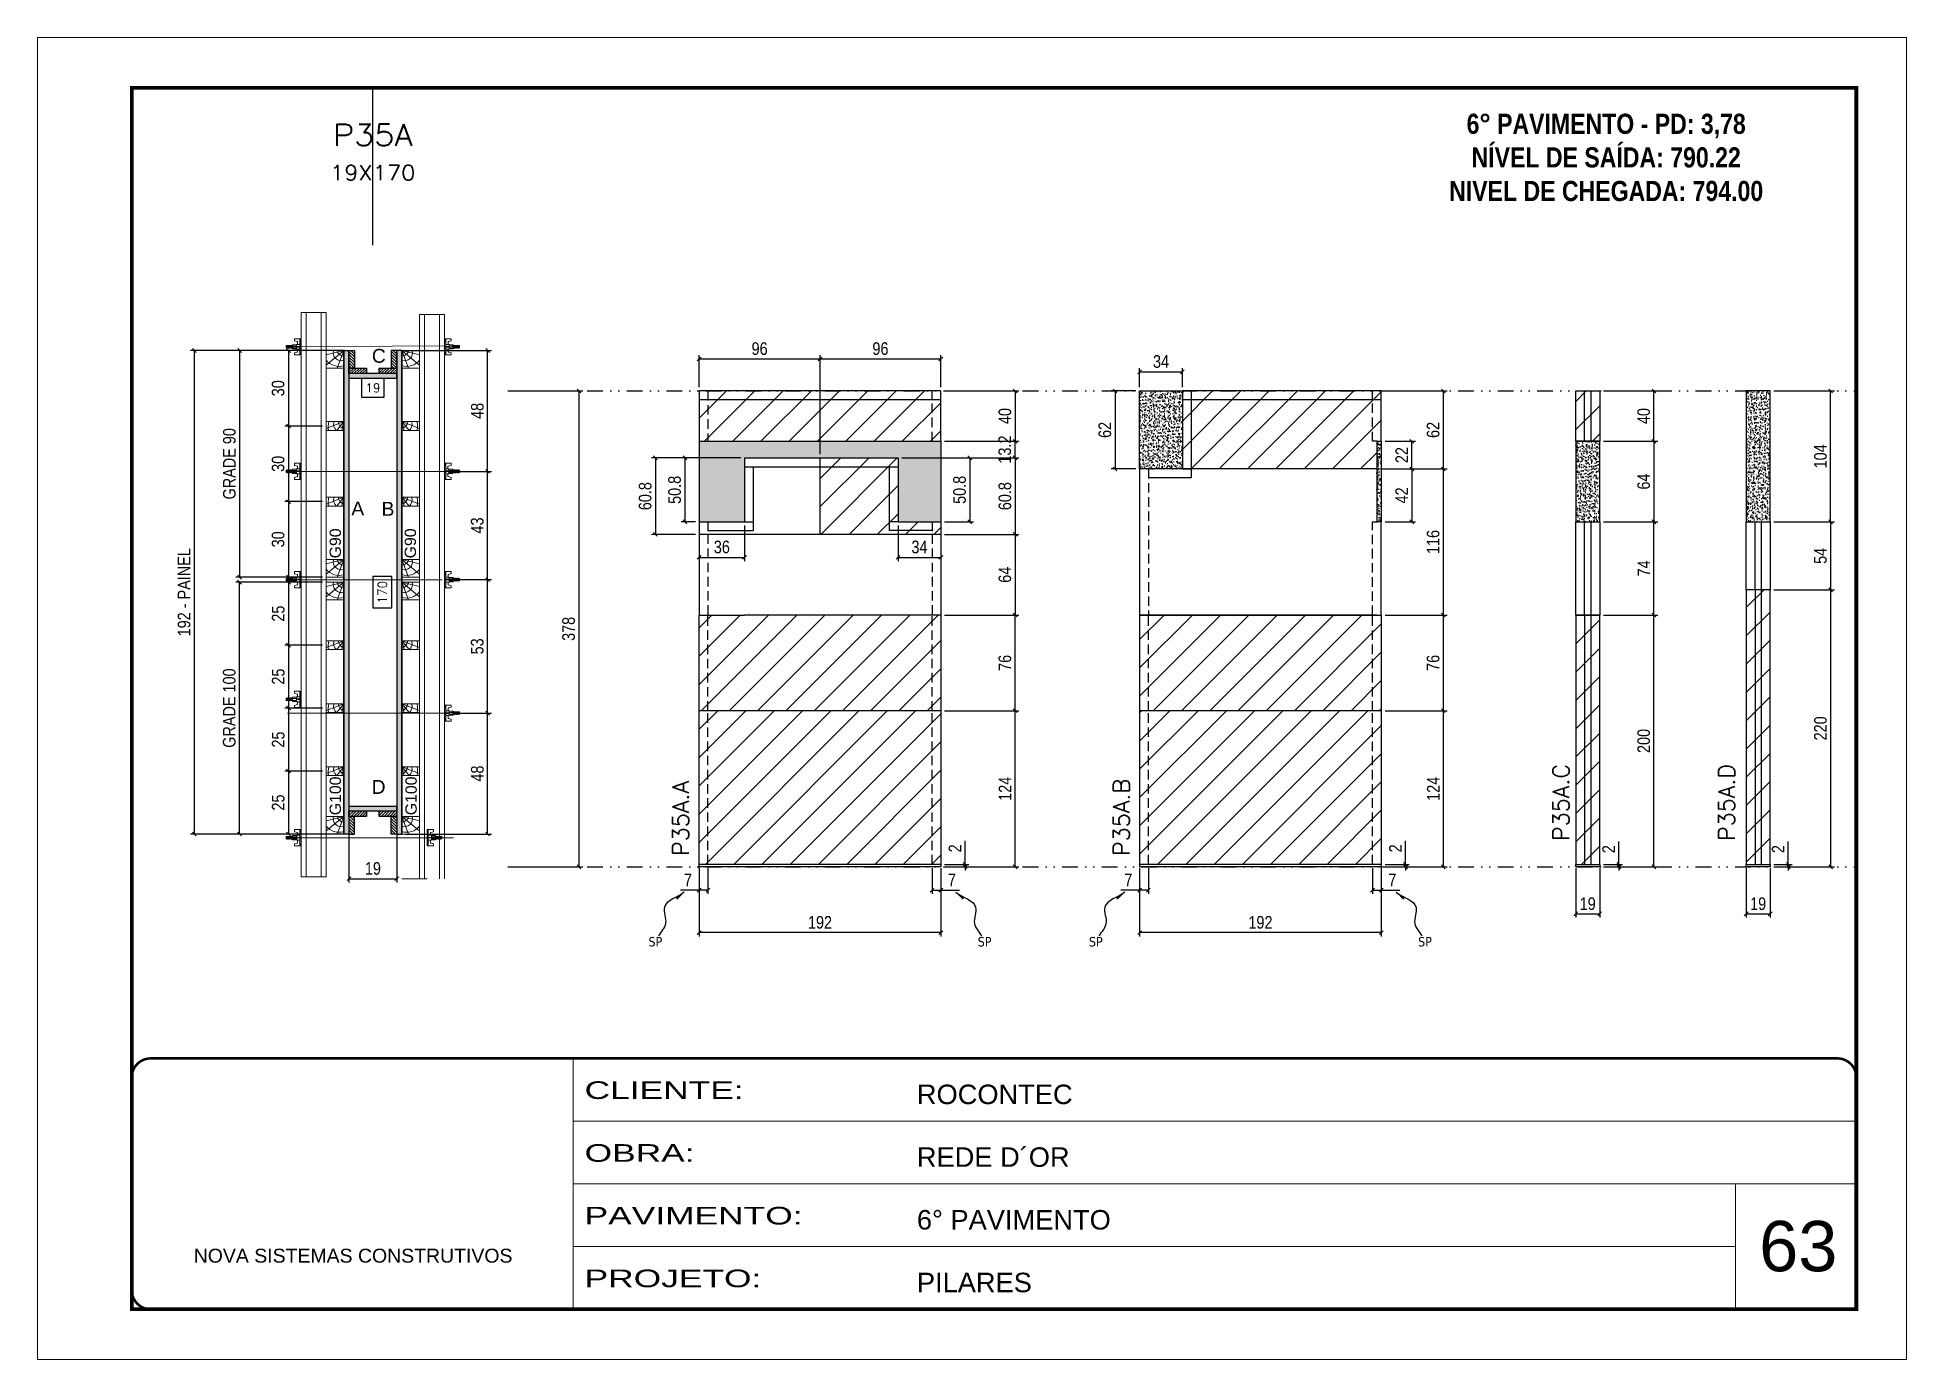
# Model space of a CAD drawing. Extents: x 28748 to 35002, y 14885 to 43501.
# Drawn here: x 31945 to 33430, y 25222 to 26272 of the extents above; entities that cross this region are included whole.
import ezdxf
from ezdxf.enums import TextEntityAlignment as Align

# ---------------------------------------------------------------- set-up
doc = ezdxf.new("R2010")
doc.units = 0
for name, pattern in [('CONTINUO', [0]), ('DASHED', [0.75, 0.5, -0.25]), ('DIVIDE2', [0.625, 0.25, -0.125, 0, -0.125, 0, -0.125]), ('HIDDEN', [0.375, 0.25, -0.125])]:
    doc.linetypes.add(name, pattern=pattern)
for name, color, linetype, lineweight in [('CARIMBO', 255, 'Continuous', 9), ('Folhas', 255, 'Continuous', 9), ('Hachura', 251, 'Continuous', 9), ('Madeira', 126, 'Continuous', 18), ('Perfil Metálico', 224, 'Continuous', 18), ('SARRAFO DE PRESSAO', 251, 'DASHED', 9), ('Texto Seção', 7, 'Continuous', 15)]:
    doc.layers.add(name, color=color, linetype=linetype, lineweight=lineweight)
for name, color, linetype in [('CHAPA', 1, 'Continuous'), ('COTA', 241, 'Continuous'), ('Cota Seção (2x)', 4, 'Continuous'), ('MEIO_PONT', 93, 'Continuous'), ('NOMENCLATURA', 7, 'Continuous'), ('Nível', 160, 'Continuous'), ('Painéis', 200, 'Continuous'), ('Romaneio', 10, 'Continuous'), ('SARR_2.2x7', 40, 'Continuous'), ('SARRAFO', 251, 'Continuous'), ('Sarrafo de Pressão', 42, 'HIDDEN'), ('texto', 7, 'Continuous'), ('Texto de Titulo', 7, 'Continuous'), ('Texto Qtd Sarr', 242, 'Continuous'), ('TEXTO_GERAL', 7, 'Continuous')]:
    doc.layers.add(name, color=color, linetype=linetype)
doc.styles.add('ARIAL', font='arial.ttf')
doc.styles.add('COTA TECNICA', font='techl___.ttf', dxfattribs={"height": 10})
doc.styles.add('COTA TECNICA 2X', font='techl___.ttf', dxfattribs={"height": 10})
doc.styles.add('COTA TECNICA-50', font='techl___.ttf', dxfattribs={"height": 10})
doc.styles.add('REGUA-120', font='ROMANS.shx', dxfattribs={"height": 15})
doc.styles.add('ROMANC', font='techb___.ttf', dxfattribs={"height": 2.5})
doc.styles.add('ROMANS', font='romans.shx')
doc.styles.add('SANSSERIF', font='sas_____.pfb')
doc.styles.get("Standard").update_dxf_attribs({"font": 'arial.ttf'})
doc.styles.add('Tecnologia', font='')
doc.styles.get('Tecnologia').set_extended_font_data('Forgotten Futurist')
doc.dimstyles.new('COTA PAINEL-50', dxfattribs={"dimtxt": 10, "dimasz": 3, "dimexe": 3, "dimexo": 3, "dimgap": 3, "dimtad": 1, "dimdec": 1, "dimzin": 12, "dimdsep": 46, "dimtxsty": 'COTA TECNICA-50', "dimblk1": 'OBLIQUE', "dimblk2": 'OBLIQUE', "dimsah": 1, "dimcen": 0.9, "dimclrd": 4, "dimclre": 4, "dimclrt": 240, "dimadec": 1, "dimazin": 3, "dimtfac": 1, "dimtdec": 1, "dimtmove": 0, "dimatfit": 3, "dimfxl": 1, "dimtolj": 1, "dimtzin": 12, "dimarcsym": 0})
doc.dimstyles.new('PAINEL', dxfattribs={"dimtxt": 10, "dimasz": 3, "dimexe": 3, "dimexo": 3, "dimgap": 3, "dimtad": 1, "dimdec": 1, "dimzin": 12, "dimdsep": 46, "dimtxsty": 'COTA TECNICA', "dimblk1": 'OBLIQUE', "dimblk2": 'OBLIQUE', "dimsah": 1, "dimcen": 0.9, "dimclrd": 4, "dimclre": 4, "dimclrt": 240, "dimadec": 1, "dimazin": 3, "dimtfac": 1, "dimtdec": 1, "dimtmove": 0, "dimatfit": 3, "dimfxl": 1, "dimtolj": 1, "dimtzin": 12, "dimarcsym": 0})
doc.dimstyles.new('SECAO PILAR', dxfattribs={"dimtxt": 10, "dimasz": 3, "dimexe": 3, "dimexo": 3, "dimgap": 3, "dimtad": 1, "dimdec": 1, "dimlfac": 0.5, "dimzin": 12, "dimdsep": 46, "dimtxsty": 'COTA TECNICA 2X', "dimblk1": 'OBLIQUE', "dimblk2": 'OBLIQUE', "dimsah": 1, "dimcen": 0.9, "dimclrd": 256, "dimclre": 256, "dimclrt": 256, "dimadec": 1, "dimazin": 3, "dimtfac": 1, "dimtdec": 1, "dimtmove": 0, "dimatfit": 3, "dimfxl": 1, "dimtolj": 1, "dimtzin": 12, "dimarcsym": 0})
doc.dimstyles.new('SECÇÃO 2', dxfattribs={"dimtxt": 7, "dimasz": 6, "dimexe": 0.18, "dimexo": 2, "dimgap": -4, "dimtad": 3, "dimdec": 1, "dimlfac": 0.5, "dimzin": 12, "dimdsep": 46, "dimtxsty": 'ROMANS', "dimblk": 'ARCHTICK', "dimcen": 0.09, "dimse1": 1, "dimse2": 1, "dimsd1": 1, "dimsd2": 1, "dimclrd": 180, "dimclre": 5, "dimclrt": 1, "dimadec": 0, "dimazin": 3, "dimtfac": 1, "dimtdec": 1, "dimtofl": 0, "dimtmove": 0, "dimatfit": 3, "dimldrblk": 'ARCHTICK', "dimfxl": 1, "dimtolj": 1, "dimtzin": 0, "dimarcsym": 0})
doc.dimstyles.get("Standard").update_dxf_attribs({"dimtxt": 0.18, "dimasz": 0.18, "dimexe": 0.18, "dimexo": 0.0625, "dimgap": 0.09, "dimtad": 0, "dimtih": 1, "dimtoh": 1, "dimdec": 4, "dimzin": 0, "dimdsep": 46, "dimtxsty": 'Standard', "dimcen": 0.09, "dimadec": 0, "dimazin": 0, "dimtfac": 1, "dimtdec": 4, "dimtofl": 0, "dimtmove": 0, "dimatfit": 3, "dimfxl": 1, "dimtolj": 1, "dimtzin": 0, "dimarcsym": 0})
pattern_1 = [(135, (9301.476, 35147.4393), (-1.12253202, -1.12253202), [])]
pattern_2 = [(45, (28996.309, 33271.16), (-11.22532, 11.22532), [])]

msp = doc.modelspace()

# ---------------------------------------------------------------- texts
at = {"layer": 'CARIMBO', "style": 'ARIAL'}
msp.add_text('63', height=40, dxfattribs=at).set_placement((33313.2, 25292.26))
at = {"layer": 'NOMENCLATURA', "color": 2, "insert": (33191.67, 26238.18), "char_height": 16, "attachment_point": 2, "style": 'ROMANC'}
msp.add_mtext_dynamic_manual_height_columns('\\P6° PAVIMENTO - PD: 3,78\\PNÍVEL DE SAÍDA: 790.22\\PNIVEL DE CHEGADA: 794.00', width=300.2766, gutter_width=1, heights=[0], dxfattribs=at)
at = {"layer": 'texto', "color": 0, "char_height": 7.5, "attachment_point": 5}
for insert in [(32436.3, 25553.91), (32697.85, 25553.91), (32786.19, 25553.91), (33047.74, 25553.91)]:
    msp.add_mtext('{\\fTahoma|b0|i0|c0|p34;\\C4;SP}', dxfattribs=dict(at, insert=insert))
at = {"layer": 'Texto Seção', "color": 0, "linetype": 'Continuous', "style": 'SANSSERIF'}
for s, p in [('G90', (32182.02, 25858.42)), ('G90', (32241.62, 25858.42)), ('G100', (32182.02, 25654.41)), ('G100', (32242.21, 25654.41))]:
    msp.add_text(s, height=9, rotation=90, dxfattribs=at).set_placement(p, align=Align.MIDDLE_LEFT)
at = {"layer": 'Texto Seção', "style": 'REGUA-120'}
for s, p in [('P35A.A', (32462.86, 25622.04)), ('P35A.B', (32813.07, 25622.04))]:
    msp.add_text(s, height=13, rotation=90, dxfattribs=at).set_placement(p)
at = {"layer": 'Texto Seção', "char_height": 13, "width": 285.3299, "attachment_point": 7, "rotation": 90, "style": 'REGUA-120'}
for s, insert in [('P35A.C', (33162.24, 25633.87)), ('P35A.D', (33293.81, 25633.87))]:
    msp.add_mtext(s, dxfattribs=dict(at, insert=insert))
at = {"layer": 'TEXTO_GERAL', "style": 'ARIAL'}
for s, p in [('C', (32216.61, 26019.23)), ('A', (32199.9, 25897.99)), ('B', (32223.91, 25897.73)), ('D', (32216.4, 25676.88))]:
    msp.add_text(s, height=11, dxfattribs=at).set_placement(p, align=Align.MIDDLE_CENTER)

# ---------------------------------------------------------------- blocks, each defined once
blk = doc.blocks.new('9999999999')
at = {"color": 30, "linetype": 'CONTINUO'}
for p, q in [((98564.6, 34230.2), (98564.6, 34429.4)), ((98564.6, 34379.6), (99584, 34379.6)), ((98564.6, 34329.8), (99488, 34329.8)), ((99584, 34329.8), (99488, 34329.8)), ((99488, 34329.8), (99488, 34230.2)), ((98564.6, 34280), (99488, 34280))]:
    blk.add_line(p, q, dxfattribs=at)
at = {"color": 30, "linetype": 'CONTINUO', "const_width": 2}
blk.add_lwpolyline([(99584, 34230.2), (99584, 34414.4, 0.414214), (99569, 34429.4), (98229, 34429.4, 0.414214), (98214, 34414.4), (98214, 34245.2, 0.414214), (98229, 34230.2), (99584, 34230.2)], format="xyb", dxfattribs=at)
at = {"layer": 'Folhas'}
blk.add_lwpolyline([(98139, 34190.2), (99624, 34190.2), (99624, 35240.2), (98139, 35240.2)], close=True, dxfattribs=at)
at = {"layer": 'Folhas', "color": 30, "const_width": 3}
blk.add_lwpolyline([(98214, 34230.2), (99584, 34230.2), (99584, 35200.2), (98214, 35200.2)], close=True, dxfattribs=at)
at = {"color": 7, "linetype": 'Continuous', "ltscale": 5, "style": 'ARIAL'}
for s, height, p in [('ROCONTEC', 15.48, (98837.7, 34393.1)), ('REDE D´OR', 15.48, (98837.7, 34343.3)), ('6° PAVIMENTO', 15.483, (98837.7, 34293.5)), ('NOVA SISTEMAS CONSTRUTIVOS', 11.059, (98263.2, 34267.2)), ('PILARES', 15.48, (98837.7, 34243.7))]:
    blk.add_text(s, height=height, dxfattribs=at).set_placement(p)
at = {"layer": 'Folhas', "color": 7, "style": 'Tecnologia', "width": 1.5}
for s, p in [('CLIENTE:', (98573.7, 34397.2)), ('OBRA:', (98573.7, 34347.3)), ('PAVIMENTO:', (98573.7, 34297.5)), ('PROJETO:', (98573.7, 34247.7))]:
    blk.add_text(s, height=14, dxfattribs=at).set_placement(p)
blk = doc.blocks.new('PONTALETE')
at = {"layer": 'Madeira'}
for q in [(2.71, 7), (7, 5.76), (7, 1.74)]:
    blk.add_line((0, 0), q, dxfattribs=at)
blk.add_lwpolyline([(0, 0), (7, 0), (7, 7), (0, 7)], close=True, dxfattribs=at)
for centre, radius, start, end in [((2.04, 0.06), 6.23, 37.28179, 109.09128), ((1.09, 0.9), 3.19, 343.60304, 109.98471), ((-0.21, -0.78), 3.09, 14.63219, 86.0383)]:
    blk.add_arc(centre, radius, start, end, dxfattribs=at)
blk = doc.blocks.new('MEIO PONTALETE')
at = {"layer": 'Madeira'}
for q in [(2.71, 7), (3.5, 2.88), (3.5, 0.87)]:
    blk.add_line((0, 0), q, dxfattribs=at)
blk.add_lwpolyline([(0, 0), (3.5, 0), (3.5, 7), (0, 7)], close=True, dxfattribs=at)
for centre, radius, start, end in [((2.04, 0.06), 6.23, 76.44987, 109.09128), ((1.09, 0.9), 3.19, 40.90626, 109.98471), ((-0.21, -0.78), 3.09, 14.63219, 86.0383)]:
    blk.add_arc(centre, radius, start, end, dxfattribs=at)
blk = doc.blocks.new('_Oblique')
at = {"color": 0, "linetype": 'ByBlock', "lineweight": -2}
blk.add_line((-0.5, -0.5), (0.5, 0.5), dxfattribs=at)
blk = doc.blocks.new('*D1958')
at = {"layer": 'COTA', "lineweight": -2, "transparency": 16777216}
for p, q in [((32171.9, 25963.5), (32141.8, 25963.5)), ((32144.8, 25963.5), (32144.8, 25903.5)), ((32171.9, 25903.5), (32141.8, 25903.5))]:
    blk.add_line(p, q, dxfattribs=at)
at = {"layer": 'Defpoints', "color": 0, "transparency": 16777216}
for p in [(32174.9, 25963.5), (32144.8, 25903.5), (32174.9, 25903.5)]:
    blk.add_point(p, dxfattribs=at)
at = {"layer": 'COTA', "lineweight": -2, "transparency": 16777216, "xscale": 3, "yscale": 3, "zscale": 3}
for p, rotation in [((32144.8, 25963.5), 90), ((32144.8, 25903.5), 270)]:
    blk.add_blockref('_Oblique', p, dxfattribs=dict(at, rotation=rotation))
at = {"layer": 'COTA', "transparency": 16777216, "insert": (32136.6, 25933.5), "char_height": 10, "attachment_point": 5, "rotation": 90, "style": 'COTA TECNICA 2X'}
blk.add_mtext('\\A1;30', dxfattribs=at)
blk = doc.blocks.new('*D1959')
at = {"layer": 'COTA', "lineweight": -2, "transparency": 16777216}
for p, q in [((32171.9, 25903.5), (32141.8, 25903.5)), ((32144.8, 25903.5), (32144.8, 25843.5)), ((32171.9, 25843.5), (32141.8, 25843.5))]:
    blk.add_line(p, q, dxfattribs=at)
at = {"layer": 'Defpoints', "color": 0, "transparency": 16777216}
for p in [(32174.9, 25903.5), (32144.8, 25843.5), (32174.9, 25843.5)]:
    blk.add_point(p, dxfattribs=at)
at = {"layer": 'COTA', "lineweight": -2, "transparency": 16777216, "xscale": 3, "yscale": 3, "zscale": 3}
for p, rotation in [((32144.8, 25903.5), 90), ((32144.8, 25843.5), 270)]:
    blk.add_blockref('_Oblique', p, dxfattribs=dict(at, rotation=rotation))
at = {"layer": 'COTA', "transparency": 16777216, "insert": (32136.6, 25873.5), "char_height": 10, "attachment_point": 5, "rotation": 90, "style": 'COTA TECNICA 2X'}
blk.add_mtext('\\A1;30', dxfattribs=at)
blk = doc.blocks.new('*D1161')
at = {"layer": 'COTA', "lineweight": -2, "transparency": 16777216}
for p, q in [((32171.9, 26023.5), (32141.8, 26023.5)), ((32144.8, 26023.5), (32144.8, 25963.5)), ((32171.9, 25963.5), (32141.8, 25963.5))]:
    blk.add_line(p, q, dxfattribs=at)
at = {"layer": 'Defpoints', "color": 0, "transparency": 16777216}
for p in [(32174.9, 26023.5), (32144.8, 25963.5), (32174.9, 25963.5)]:
    blk.add_point(p, dxfattribs=at)
at = {"layer": 'COTA', "lineweight": -2, "transparency": 16777216, "xscale": 3, "yscale": 3, "zscale": 3}
for p, rotation in [((32144.8, 26023.5), 90), ((32144.8, 25963.5), 270)]:
    blk.add_blockref('_Oblique', p, dxfattribs=dict(at, rotation=rotation))
at = {"layer": 'COTA', "transparency": 16777216, "insert": (32136.6, 25993.5), "char_height": 10, "attachment_point": 5, "rotation": 90, "style": 'COTA TECNICA 2X'}
blk.add_mtext('\\A1;30', dxfattribs=at)
blk = doc.blocks.new('titulo1')
at = {"layer": 'Defpoints', "color": 252, "linetype": 'HIDDEN', "ltscale": 2}
blk.add_line((0, 0), (0, 125), dxfattribs=at)
at = {"layer": 'Defpoints', "style": 'ROMANS', "oblique": 15}
blk.add_attdef('FOLHA', text='', height=10, dxfattribs=at).set_placement((0, 15.6), align=Align.MIDDLE_CENTER)
at = {"layer": 'Texto Qtd Sarr', "color": 3, "style": 'ROMANS', "oblique": 15}
for tag, height, p in [('TITULO', 17, (0, 71.4)), ('SEÇÃO', 12, (0, 41.5))]:
    blk.add_attdef(tag, text='', height=height, dxfattribs=at).set_placement(p, align=Align.MIDDLE_CENTER)
blk = doc.blocks.new('*D1162')
at = {"layer": 'Cota Seção (2x)', "color": 180, "lineweight": -2, "transparency": 16777216}
for p, q in [((32220.9, 26001.3), (32202.9, 26001.3)), ((32202.9, 26001.3), (32202.9, 25986.3)), ((32220.9, 25986.3), (32220.9, 26001.3)), ((32202.9, 25986.3), (32220.9, 25986.3))]:
    blk.add_line(p, q, dxfattribs=at)
at = {"layer": 'Defpoints', "color": 0, "transparency": 16777216}
for p in [(32192.9, 25984.2), (32192.9, 25982.3), (32230.9, 25984.2)]:
    blk.add_point(p, dxfattribs=at)
at = {"layer": 'Cota Seção (2x)', "color": 1, "transparency": 16777216, "insert": (32211.9, 25993.8), "char_height": 7, "attachment_point": 5, "style": 'ROMANS'}
blk.add_mtext('\\A1;19', dxfattribs=at)
blk = doc.blocks.new('_ArchTick')
at = {"color": 0, "linetype": 'ByBlock', "const_width": 0.15}
blk.add_lwpolyline([(-0.5, -0.5), (0.5, 0.5)], dxfattribs=at)
blk = doc.blocks.new('*D1163')
at = {"layer": 'COTA', "lineweight": -2, "transparency": 16777216}
for p, q in [((32189.2, 26023.5), (32067, 26023.5)), ((32070, 26023.5), (32070, 25639.5)), ((32189.2, 25639.5), (32067, 25639.5))]:
    blk.add_line(p, q, dxfattribs=at)
at = {"layer": 'Defpoints', "color": 0, "transparency": 16777216}
for p in [(32192.2, 26023.5), (32070, 25639.5), (32192.2, 25639.5)]:
    blk.add_point(p, dxfattribs=at)
at = {"layer": 'COTA', "lineweight": -2, "transparency": 16777216, "xscale": 3, "yscale": 3, "zscale": 3}
for p, rotation in [((32070, 26023.5), 90), ((32070, 25639.5), 270)]:
    blk.add_blockref('_Oblique', p, dxfattribs=dict(at, rotation=rotation))
at = {"layer": 'COTA', "transparency": 16777216, "insert": (32061.9, 25831.5), "char_height": 10, "attachment_point": 5, "rotation": 90, "style": 'COTA TECNICA 2X'}
blk.add_mtext('\\A1;192 - PAINEL', dxfattribs=at)
blk = doc.blocks.new('C')
at = {"layer": 'Hachura', "color": 0}
for p, q in [((0, 3.22), (0, -3.22)), ((0.45, 3.22), (0, 3.22)), ((0.46, 3.16), (0, 3.16)), ((0.46, 3.05), (0, 3.05)), ((0.46, 2.88), (0, 2.88)), ((0, 2.75), (0, -1.16)), ((0.46, 2.65), (0, 2.65)), ((0.46, 2.23), (0, 2.23)), ((0.46, 1.51), (0, 1.51)), ((0.39, 0.49), (0.17, 0.49)), ((0.45, -3.23), (0.45, 3.22)), ((0.45, 3.22), (2.58, 3.22)), ((1.74, 0.97), (0.45, 0.97)), ((1.45, 0.1), (0.45, 0.1)), ((1.35, 1.94), (1.35, 0.96)), ((2.58, 2.39), (1.47, 2.09)), ((1.74, -0.97), (1.74, 0.97)), ((1.74, 0.97), (1.74, 0.84)), ((1.74, 0.97), (1.74, 0.84)), ((1.74, 0.84), (3.35, 0.84)), ((3.35, 0.45), (1.74, 0.45)), ((2.58, 3.22), (2.58, 2.39)), ((3.32, 0.84), (3.32, -0.84)), ((3.35, 0.84), (3.35, -0.84)), ((3.68, 0.45), (3.35, 0.45)), ((3.84, -0.52), (3.35, 0.45)), ((3.35, 0.06), (3.67, -0.57)), ((3.68, 0.45), (4.16, -0.52)), ((3.72, 0.5), (4.25, -0.57)), ((4.37, -0.55), (3.83, 0.53)), ((4.15, 0.45), (3.93, 0.45)), ((4.42, -0.52), (3.93, 0.45)), ((4.15, 0.45), (4.26, 0.45)), ((4.26, 0.45), (4.74, -0.52)), ((4.3, 0.5), (4.83, -0.57)), ((4.95, -0.55), (4.41, 0.53)), ((4.51, 0.45), (4.84, 0.45)), ((5, -0.52), (4.51, 0.45)), ((4.84, 0.45), (5.32, -0.52)), ((4.88, 0.5), (5.41, -0.57)), ((5.53, -0.55), (4.99, 0.53)), ((5.58, -0.52), (5.09, 0.45)), ((5.42, 0.45), (5.09, 0.45)), ((5.58, -0.52), (5.09, 0.45)), ((5.42, 0.45), (5.74, -0.19)), ((5.46, 0.5), (5.74, -0.07)), ((5.74, 0.19), (5.57, 0.53)), ((5.74, 0.32), (5.68, 0.45)), ((5.68, 0.45), (5.74, 0.45)), ((5.74, 0.45), (5.9, 0.29)), ((5.74, 0.45), (5.74, -0.52)), ((5.9, -0.36), (5.9, 0.29)), ((0.45, 0), (0, 0)), ((0.46, -1.52), (0, -1.52)), ((0.46, -2.23), (0, -2.23)), ((0.46, -2.65), (0, -2.65)), ((0.46, -2.88), (0, -2.88)), ((0.46, -3.05), (0, -3.05)), ((0.46, -3.16), (0, -3.16)), ((0, -3.22), (2.57, -3.22)), ((0.08, -0.48), (0.29, -0.48)), ((0.29, -0.48), (0.4, -0.48)), ((0.45, 0), (0.45, -0.97)), ((0.45, -0.16), (1.45, -0.16)), ((0.45, -0.65), (0.45, -0.32)), ((0.45, -3.23), (0.45, -0.65)), ((0.45, -0.97), (1.74, -0.97)), ((1.35, -1.94), (1.35, -0.97)), ((2.58, -2.39), (1.47, -2.1)), ((3.35, -0.32), (1.74, -0.32)), ((3.35, -0.84), (1.74, -0.84)), ((2.58, -3.23), (2.58, -2.39)), ((3.35, -0.07), (3.58, -0.52)), ((3.35, -0.52), (3.58, -0.52)), ((3.84, -0.52), (4.16, -0.52)), ((4.42, -0.52), (4.74, -0.52)), ((4.63, -0.52), (4.74, -0.52)), ((5, -0.52), (5.32, -0.52)), ((5.58, -0.52), (5.74, -0.52)), ((5.74, -0.52), (5.9, -0.36)), ((5.74, -0.52), (5.74, -0.52))]:
    blk.add_line(p, q, dxfattribs=at)
for centre, radius, start, end in [((1.52, 1.94), 0.161, 104.74356, 180), ((1.44, -0.03), 0.129, 272.69497, 87.30503), ((3.81, 0.39), 0.143, 25.56881, 154.43119), ((4.39, 0.39), 0.143, 25.56881, 154.43119), ((4.97, 0.39), 0.143, 25.56881, 154.43119), ((5.55, 0.39), 0.143, 25.56881, 154.43119), ((0.17, -0.37), 0.174, 221.74404, 317.85924), ((1.52, -1.94), 0.161, 180, 255.25644), ((3.71, -0.4), 0.174, 222.14076, 318.25596), ((4.29, -0.4), 0.174, 222.14076, 318.25596), ((4.87, -0.4), 0.174, 222.14076, 318.25596), ((5.45, -0.4), 0.174, 222.14076, 318.25596), ((5.61, -0.4), 0.174, 317.85924, 318.25596)]:
    blk.add_arc(centre, radius, start, end, dxfattribs=at)
blk = doc.blocks.new('*D1960')
at = {"layer": 'COTA', "lineweight": -2, "transparency": 16777216}
for p, q in [((32278.5, 25735.5), (32306, 25735.5)), ((32303, 25639.5), (32303, 25735.5)), ((32237.9, 25639.5), (32306, 25639.5))]:
    blk.add_line(p, q, dxfattribs=at)
at = {"layer": 'Defpoints', "color": 0, "transparency": 16777216}
for p in [(32275.5, 25735.5), (32303, 25735.5), (32234.9, 25639.5)]:
    blk.add_point(p, dxfattribs=at)
at = {"layer": 'COTA', "lineweight": -2, "transparency": 16777216, "xscale": 3, "yscale": 3, "zscale": 3}
for p, rotation in [((32303, 25735.5), 90), ((32303, 25639.5), 270)]:
    blk.add_blockref('_Oblique', p, dxfattribs=dict(at, rotation=rotation))
at = {"layer": 'COTA', "transparency": 16777216, "insert": (32294.9, 25687.5), "char_height": 10, "attachment_point": 5, "rotation": 90, "style": 'COTA TECNICA 2X'}
blk.add_mtext('\\A1;48', dxfattribs=at)
blk = doc.blocks.new('*D1961')
at = {"layer": 'COTA', "lineweight": -2, "transparency": 16777216}
for p, q in [((32271.9, 25841.5), (32306, 25841.5)), ((32303, 25735.5), (32303, 25841.5)), ((32278.5, 25735.5), (32306, 25735.5))]:
    blk.add_line(p, q, dxfattribs=at)
at = {"layer": 'Defpoints', "color": 0, "transparency": 16777216}
for p in [(32268.9, 25841.5), (32303, 25841.5), (32275.5, 25735.5)]:
    blk.add_point(p, dxfattribs=at)
at = {"layer": 'COTA', "lineweight": -2, "transparency": 16777216, "xscale": 3, "yscale": 3, "zscale": 3}
for p, rotation in [((32303, 25841.5), 90), ((32303, 25735.5), 270)]:
    blk.add_blockref('_Oblique', p, dxfattribs=dict(at, rotation=rotation))
at = {"layer": 'COTA', "transparency": 16777216, "insert": (32294.8, 25788.5), "char_height": 10, "attachment_point": 5, "rotation": 90, "style": 'COTA TECNICA 2X'}
blk.add_mtext('\\A1;53', dxfattribs=at)
blk = doc.blocks.new('*D1962')
at = {"layer": 'COTA', "lineweight": -2, "transparency": 16777216}
for p, q in [((32271.8, 25927.5), (32306, 25927.5)), ((32303, 25841.5), (32303, 25927.5)), ((32271.9, 25841.5), (32306, 25841.5))]:
    blk.add_line(p, q, dxfattribs=at)
at = {"layer": 'Defpoints', "color": 0, "transparency": 16777216}
for p in [(32268.8, 25927.5), (32303, 25927.5), (32268.9, 25841.5)]:
    blk.add_point(p, dxfattribs=at)
at = {"layer": 'COTA', "lineweight": -2, "transparency": 16777216, "xscale": 3, "yscale": 3, "zscale": 3}
for p, rotation in [((32303, 25927.5), 90), ((32303, 25841.5), 270)]:
    blk.add_blockref('_Oblique', p, dxfattribs=dict(at, rotation=rotation))
at = {"layer": 'COTA', "transparency": 16777216, "insert": (32294.8, 25884.5), "char_height": 10, "attachment_point": 5, "rotation": 90, "style": 'COTA TECNICA 2X'}
blk.add_mtext('\\A1;43', dxfattribs=at)
blk = doc.blocks.new('*D1164')
at = {"layer": 'COTA', "lineweight": -2, "transparency": 16777216}
for p, q in [((32237.9, 26023.5), (32306, 26023.5)), ((32303, 25927.5), (32303, 26023.5)), ((32271.8, 25927.5), (32306, 25927.5))]:
    blk.add_line(p, q, dxfattribs=at)
at = {"layer": 'Defpoints', "color": 0, "transparency": 16777216}
for p in [(32234.9, 26023.5), (32303, 26023.5), (32268.8, 25927.5)]:
    blk.add_point(p, dxfattribs=at)
at = {"layer": 'COTA', "lineweight": -2, "transparency": 16777216, "xscale": 3, "yscale": 3, "zscale": 3}
for p, rotation in [((32303, 26023.5), 90), ((32303, 25927.5), 270)]:
    blk.add_blockref('_Oblique', p, dxfattribs=dict(at, rotation=rotation))
at = {"layer": 'COTA', "transparency": 16777216, "insert": (32294.9, 25975.5), "char_height": 10, "attachment_point": 5, "rotation": 90, "style": 'COTA TECNICA 2X'}
blk.add_mtext('\\A1;48', dxfattribs=at)
blk = doc.blocks.new('*D1963')
at = {"layer": 'COTA', "lineweight": -2, "transparency": 16777216}
for p, q in [((32192.9, 25654.9), (32192.9, 25601)), ((32230.9, 25654.9), (32230.9, 25601)), ((32192.9, 25604), (32230.9, 25604))]:
    blk.add_line(p, q, dxfattribs=at)
at = {"layer": 'Defpoints', "color": 0, "transparency": 16777216}
for p in [(32192.9, 25657.9), (32230.9, 25657.9), (32230.9, 25604)]:
    blk.add_point(p, dxfattribs=at)
at = {"layer": 'COTA', "lineweight": -2, "transparency": 16777216, "xscale": 3, "yscale": 3, "zscale": 3, "rotation": 180}
blk.add_blockref('_Oblique', (32192.9, 25604), dxfattribs=at)
at = {"layer": 'COTA', "lineweight": -2, "transparency": 16777216, "xscale": 3, "yscale": 3, "zscale": 3}
blk.add_blockref('_Oblique', (32230.9, 25604), dxfattribs=at)
at = {"layer": 'COTA', "transparency": 16777216, "insert": (32211.9, 25612.1), "char_height": 10, "attachment_point": 5, "style": 'COTA TECNICA 2X'}
blk.add_mtext('\\A1;19', dxfattribs=at)
blk = doc.blocks.new('*D1165')
at = {"layer": 'COTA', "lineweight": -2, "transparency": 16777216}
for p, q in [((32171.9, 25839.5), (32102.9, 25839.5)), ((32105.9, 25639.5), (32105.9, 25839.5)), ((32171.9, 25639.5), (32102.9, 25639.5))]:
    blk.add_line(p, q, dxfattribs=at)
at = {"layer": 'Defpoints', "color": 0, "transparency": 16777216}
for p in [(32105.9, 25839.5), (32174.9, 25839.5), (32174.9, 25639.5)]:
    blk.add_point(p, dxfattribs=at)
at = {"layer": 'COTA', "lineweight": -2, "transparency": 16777216, "xscale": 3, "yscale": 3, "zscale": 3}
for p, rotation in [((32105.9, 25839.5), 90), ((32105.9, 25639.5), 270)]:
    blk.add_blockref('_Oblique', p, dxfattribs=dict(at, rotation=rotation))
at = {"layer": 'COTA', "transparency": 16777216, "insert": (32097.8, 25739.5), "char_height": 10, "attachment_point": 5, "rotation": 90, "style": 'COTA TECNICA 2X'}
blk.add_mtext('\\A1;GRADE 100', dxfattribs=at)
blk = doc.blocks.new('*D1944')
at = {"layer": 'COTA', "lineweight": -2, "transparency": 16777216}
for p, q in [((32171.9, 25739.5), (32141.8, 25739.5)), ((32144.8, 25739.5), (32144.8, 25689.5)), ((32171.9, 25689.5), (32141.8, 25689.5))]:
    blk.add_line(p, q, dxfattribs=at)
at = {"layer": 'Defpoints', "color": 0, "transparency": 16777216}
for p in [(32174.9, 25739.5), (32144.8, 25689.5), (32174.9, 25689.5)]:
    blk.add_point(p, dxfattribs=at)
at = {"layer": 'COTA', "lineweight": -2, "transparency": 16777216, "xscale": 3, "yscale": 3, "zscale": 3}
for p, rotation in [((32144.8, 25739.5), 90), ((32144.8, 25689.5), 270)]:
    blk.add_blockref('_Oblique', p, dxfattribs=dict(at, rotation=rotation))
at = {"layer": 'COTA', "transparency": 16777216, "insert": (32136.7, 25714.5), "char_height": 10, "attachment_point": 5, "rotation": 90, "style": 'COTA TECNICA 2X'}
blk.add_mtext('\\A1;25', dxfattribs=at)
blk = doc.blocks.new('*D1945')
at = {"layer": 'COTA', "lineweight": -2, "transparency": 16777216}
for p, q in [((32171.9, 25689.5), (32141.8, 25689.5)), ((32144.8, 25689.5), (32144.8, 25639.5)), ((32171.9, 25639.5), (32141.8, 25639.5))]:
    blk.add_line(p, q, dxfattribs=at)
at = {"layer": 'Defpoints', "color": 0, "transparency": 16777216}
for p in [(32174.9, 25689.5), (32144.8, 25639.5), (32174.9, 25639.5)]:
    blk.add_point(p, dxfattribs=at)
at = {"layer": 'COTA', "lineweight": -2, "transparency": 16777216, "xscale": 3, "yscale": 3, "zscale": 3}
for p, rotation in [((32144.8, 25689.5), 90), ((32144.8, 25639.5), 270)]:
    blk.add_blockref('_Oblique', p, dxfattribs=dict(at, rotation=rotation))
at = {"layer": 'COTA', "transparency": 16777216, "insert": (32136.7, 25664.5), "char_height": 10, "attachment_point": 5, "rotation": 90, "style": 'COTA TECNICA 2X'}
blk.add_mtext('\\A1;25', dxfattribs=at)
blk = doc.blocks.new('*D1142')
at = {"layer": 'COTA', "lineweight": -2, "transparency": 16777216}
for p, q in [((32171.9, 25839.5), (32141.8, 25839.5)), ((32144.8, 25839.5), (32144.8, 25789.5)), ((32171.9, 25789.5), (32141.8, 25789.5))]:
    blk.add_line(p, q, dxfattribs=at)
at = {"layer": 'Defpoints', "color": 0, "transparency": 16777216}
for p in [(32174.9, 25839.5), (32144.8, 25789.5), (32174.9, 25789.5)]:
    blk.add_point(p, dxfattribs=at)
at = {"layer": 'COTA', "lineweight": -2, "transparency": 16777216, "xscale": 3, "yscale": 3, "zscale": 3}
for p, rotation in [((32144.8, 25839.5), 90), ((32144.8, 25789.5), 270)]:
    blk.add_blockref('_Oblique', p, dxfattribs=dict(at, rotation=rotation))
at = {"layer": 'COTA', "transparency": 16777216, "insert": (32136.7, 25814.5), "char_height": 10, "attachment_point": 5, "rotation": 90, "style": 'COTA TECNICA 2X'}
blk.add_mtext('\\A1;25', dxfattribs=at)
blk = doc.blocks.new('*D1946')
at = {"layer": 'COTA', "lineweight": -2, "transparency": 16777216}
for p, q in [((32171.9, 25789.5), (32141.8, 25789.5)), ((32144.8, 25789.5), (32144.8, 25739.5)), ((32171.9, 25739.5), (32141.8, 25739.5))]:
    blk.add_line(p, q, dxfattribs=at)
at = {"layer": 'Defpoints', "color": 0, "transparency": 16777216}
for p in [(32174.9, 25789.5), (32144.8, 25739.5), (32174.9, 25739.5)]:
    blk.add_point(p, dxfattribs=at)
at = {"layer": 'COTA', "lineweight": -2, "transparency": 16777216, "xscale": 3, "yscale": 3, "zscale": 3}
for p, rotation in [((32144.8, 25789.5), 90), ((32144.8, 25739.5), 270)]:
    blk.add_blockref('_Oblique', p, dxfattribs=dict(at, rotation=rotation))
at = {"layer": 'COTA', "transparency": 16777216, "insert": (32136.7, 25764.5), "char_height": 10, "attachment_point": 5, "rotation": 90, "style": 'COTA TECNICA 2X'}
blk.add_mtext('\\A1;25', dxfattribs=at)
blk = doc.blocks.new('*D1143')
at = {"layer": 'COTA', "color": 180, "lineweight": -2, "transparency": 16777216}
for p, q in [((32226.9, 25844), (32211.9, 25844)), ((32211.9, 25844), (32211.9, 25819)), ((32226.9, 25819), (32226.9, 25844)), ((32211.9, 25819), (32226.9, 25819))]:
    blk.add_line(p, q, dxfattribs=at)
at = {"layer": 'Defpoints', "color": 0, "transparency": 16777216}
for p in [(32230.9, 26001.5), (32230.9, 26001.5), (32230.9, 25661.5)]:
    blk.add_point(p, dxfattribs=at)
at = {"layer": 'COTA', "color": 1, "transparency": 16777216, "insert": (32219.4, 25831.5), "char_height": 7, "attachment_point": 5, "rotation": 90, "style": 'ROMANS'}
blk.add_mtext('\\A1;170', dxfattribs=at)
blk = doc.blocks.new('*D1947')
at = {"layer": 'COTA', "color": 4, "linetype": 'ByBlock', "lineweight": -2, "transparency": 16777216}
for p, q in [((32322.2, 25991.4), (32378.6, 25991.4)), ((32375.6, 25991.4), (32375.6, 25613.4)), ((32322.2, 25613.4), (32378.6, 25613.4))]:
    blk.add_line(p, q, dxfattribs=at)
at = {"layer": 'Defpoints', "color": 0, "linetype": 'ByBlock', "transparency": 16777216}
for p in [(32319.2, 25991.4), (32319.2, 25613.4), (32375.6, 25613.4)]:
    blk.add_point(p, dxfattribs=at)
at = {"layer": 'COTA', "color": 4, "linetype": 'ByBlock', "lineweight": -2, "transparency": 16777216, "xscale": 3, "yscale": 3, "zscale": 3}
for p, rotation in [((32375.6, 25991.4), 90), ((32375.6, 25613.4), 270)]:
    blk.add_blockref('_Oblique', p, dxfattribs=dict(at, rotation=rotation))
at = {"layer": 'COTA', "color": 240, "linetype": 'ByBlock', "transparency": 16777216, "insert": (32367.4, 25802.4), "char_height": 10, "attachment_point": 5, "rotation": 90, "style": 'COTA TECNICA'}
blk.add_mtext('\\A1;378', dxfattribs=at)
blk = doc.blocks.new('*D1144')
at = {"layer": 'COTA', "color": 4, "lineweight": -2, "transparency": 16777216}
for p, q in [((32471.1, 25612.4), (32471.1, 25558.2)), ((32663.1, 25612.4), (32663.1, 25558.2)), ((32663.1, 25561.2), (32471.1, 25561.2))]:
    blk.add_line(p, q, dxfattribs=at)
at = {"layer": 'Defpoints', "color": 0, "transparency": 16777216}
for p in [(32471.1, 25615.4), (32663.1, 25615.4), (32471.1, 25561.2)]:
    blk.add_point(p, dxfattribs=at)
at = {"layer": 'COTA', "color": 4, "lineweight": -2, "transparency": 16777216, "xscale": 3, "yscale": 3, "zscale": 3, "rotation": 180}
blk.add_blockref('_Oblique', (32471.1, 25561.2), dxfattribs=at)
at = {"layer": 'COTA', "color": 4, "lineweight": -2, "transparency": 16777216, "xscale": 3, "yscale": 3, "zscale": 3}
blk.add_blockref('_Oblique', (32663.1, 25561.2), dxfattribs=at)
at = {"layer": 'COTA', "color": 240, "transparency": 16777216, "insert": (32567.1, 25569.3), "char_height": 10, "attachment_point": 5, "style": 'COTA TECNICA'}
blk.add_mtext('\\A1;192', dxfattribs=at)
blk = doc.blocks.new('*D1145')
at = {"layer": 'COTA', "color": 4, "lineweight": -2, "transparency": 16777216}
for p, q in [((32471.1, 25610.4), (32471.1, 25591.9)), ((32478.1, 25612.4), (32478.1, 25591.9)), ((32471.1, 25594.9), (32456.3, 25594.9)), ((32478.1, 25594.9), (32471.1, 25594.9))]:
    blk.add_line(p, q, dxfattribs=at)
at = {"layer": 'Defpoints', "color": 0, "transparency": 16777216}
for p in [(32471.1, 25613.4), (32478.1, 25615.4), (32471.1, 25594.9)]:
    blk.add_point(p, dxfattribs=at)
at = {"layer": 'COTA', "color": 4, "lineweight": -2, "transparency": 16777216, "xscale": 3, "yscale": 3, "zscale": 3, "rotation": 180}
blk.add_blockref('_Oblique', (32471.1, 25594.9), dxfattribs=at)
at = {"layer": 'COTA', "color": 4, "lineweight": -2, "transparency": 16777216, "xscale": 3, "yscale": 3, "zscale": 3}
blk.add_blockref('_Oblique', (32478.1, 25594.9), dxfattribs=at)
at = {"layer": 'COTA', "color": 240, "transparency": 16777216, "insert": (32462.2, 25603), "char_height": 10, "attachment_point": 5, "style": 'COTA TECNICA-50'}
blk.add_mtext('\\A1;7', dxfattribs=at)
blk = doc.blocks.new('*D1146')
at = {"layer": 'COTA', "color": 4, "lineweight": -2, "transparency": 16777216}
for p, q in [((32656.1, 25612.4), (32656.1, 25591.9)), ((32663.1, 25610.4), (32663.1, 25591.9)), ((32656.1, 25594.9), (32663.1, 25594.9)), ((32663.1, 25594.9), (32677.8, 25594.9))]:
    blk.add_line(p, q, dxfattribs=at)
at = {"layer": 'Defpoints', "color": 0, "transparency": 16777216}
for p in [(32656.1, 25615.4), (32663.1, 25613.4), (32663.1, 25594.9)]:
    blk.add_point(p, dxfattribs=at)
at = {"layer": 'COTA', "color": 4, "lineweight": -2, "transparency": 16777216, "xscale": 3, "yscale": 3, "zscale": 3, "rotation": 180}
blk.add_blockref('_Oblique', (32656.1, 25594.9), dxfattribs=at)
at = {"layer": 'COTA', "color": 4, "lineweight": -2, "transparency": 16777216, "xscale": 3, "yscale": 3, "zscale": 3}
blk.add_blockref('_Oblique', (32663.1, 25594.9), dxfattribs=at)
at = {"layer": 'COTA', "color": 240, "transparency": 16777216, "insert": (32671.9, 25603), "char_height": 10, "attachment_point": 5, "style": 'COTA TECNICA-50'}
blk.add_mtext('\\A1;7', dxfattribs=at)
blk = doc.blocks.new('*D1147')
at = {"layer": 'Defpoints', "color": 0, "linetype": 'ByBlock', "transparency": 16777216}
for p in [(32663.1, 25737.4), (32722.1, 25737.4), (32663.1, 25613.4)]:
    blk.add_point(p, dxfattribs=at)
at = {"layer": 'Romaneio', "color": 4, "linetype": 'ByBlock', "lineweight": -2, "transparency": 16777216}
for p, q in [((32666.1, 25737.4), (32725.1, 25737.4)), ((32722.1, 25613.4), (32722.1, 25737.4)), ((32666.1, 25613.4), (32725.1, 25613.4))]:
    blk.add_line(p, q, dxfattribs=at)
at = {"layer": 'Romaneio', "color": 4, "linetype": 'ByBlock', "lineweight": -2, "transparency": 16777216, "xscale": 3, "yscale": 3, "zscale": 3}
for p, rotation in [((32722.1, 25737.4), 90), ((32722.1, 25613.4), 270)]:
    blk.add_blockref('_Oblique', p, dxfattribs=dict(at, rotation=rotation))
at = {"layer": 'Romaneio', "color": 240, "linetype": 'ByBlock', "transparency": 16777216, "insert": (32714.1, 25675.4), "char_height": 10, "attachment_point": 5, "rotation": 90, "style": 'COTA TECNICA'}
blk.add_mtext('\\A1;124', dxfattribs=at)
blk = doc.blocks.new('*D1148')
at = {"layer": 'COTA', "color": 4, "lineweight": -2, "transparency": 16777216}
for p, q in [((32682.3, 25615.4), (32682.3, 25634.2)), ((32666.1, 25615.4), (32685.3, 25615.4)), ((32666.1, 25613.4), (32685.3, 25613.4)), ((32682.3, 25613.4), (32682.3, 25615.4)), ((32682.3, 25613.4), (32682.3, 25610.4))]:
    blk.add_line(p, q, dxfattribs=at)
at = {"layer": 'Defpoints', "color": 0, "transparency": 16777216}
for p in [(32663.1, 25615.4), (32663.1, 25613.4), (32682.3, 25613.4)]:
    blk.add_point(p, dxfattribs=at)
at = {"layer": 'COTA', "color": 4, "lineweight": -2, "transparency": 16777216, "xscale": 3, "yscale": 3, "zscale": 3}
for p, rotation in [((32682.3, 25615.4), 270), ((32682.3, 25613.4), 90)]:
    blk.add_blockref('_Oblique', p, dxfattribs=dict(at, rotation=rotation))
at = {"layer": 'COTA', "color": 240, "transparency": 16777216, "insert": (32674.3, 25628.1), "char_height": 10, "attachment_point": 5, "rotation": 90, "style": 'COTA TECNICA-50'}
blk.add_mtext('\\A1;2', dxfattribs=at)
blk = doc.blocks.new('*D1948')
at = {"layer": 'COTA', "color": 4, "linetype": 'ByBlock', "lineweight": -2, "transparency": 16777216}
for p, q in [((32666.1, 25813.4), (32725.1, 25813.4)), ((32722.1, 25737.4), (32722.1, 25813.4)), ((32666.1, 25737.4), (32725.1, 25737.4))]:
    blk.add_line(p, q, dxfattribs=at)
at = {"layer": 'Defpoints', "color": 0, "linetype": 'ByBlock', "transparency": 16777216}
for p in [(32663.1, 25813.4), (32722.1, 25813.4), (32663.1, 25737.4)]:
    blk.add_point(p, dxfattribs=at)
at = {"layer": 'COTA', "color": 4, "linetype": 'ByBlock', "lineweight": -2, "transparency": 16777216, "xscale": 3, "yscale": 3, "zscale": 3}
for p, rotation in [((32722.1, 25813.4), 90), ((32722.1, 25737.4), 270)]:
    blk.add_blockref('_Oblique', p, dxfattribs=dict(at, rotation=rotation))
at = {"layer": 'COTA', "color": 240, "linetype": 'ByBlock', "transparency": 16777216, "insert": (32714, 25775.4), "char_height": 10, "attachment_point": 5, "rotation": 90, "style": 'COTA TECNICA'}
blk.add_mtext('\\A1;76', dxfattribs=at)
blk = doc.blocks.new('*D1149')
at = {"layer": 'COTA', "color": 4, "lineweight": -2, "transparency": 16777216}
for p, q in [((33167.5, 25612.4), (33167.5, 25573.1)), ((33186.5, 25612.4), (33186.5, 25573.1)), ((33167.5, 25576.1), (33186.5, 25576.1))]:
    blk.add_line(p, q, dxfattribs=at)
at = {"layer": 'Defpoints', "color": 0, "transparency": 16777216}
for p in [(33167.5, 25615.4), (33186.5, 25615.4), (33186.5, 25576.1)]:
    blk.add_point(p, dxfattribs=at)
at = {"layer": 'COTA', "color": 4, "lineweight": -2, "transparency": 16777216, "xscale": 3, "yscale": 3, "zscale": 3, "rotation": 180}
blk.add_blockref('_Oblique', (33167.5, 25576.1), dxfattribs=at)
at = {"layer": 'COTA', "color": 4, "lineweight": -2, "transparency": 16777216, "xscale": 3, "yscale": 3, "zscale": 3}
blk.add_blockref('_Oblique', (33186.5, 25576.1), dxfattribs=at)
at = {"layer": 'COTA', "color": 240, "transparency": 16777216, "insert": (33177, 25584.1), "char_height": 10, "attachment_point": 5, "style": 'COTA TECNICA'}
blk.add_mtext('\\A1;19', dxfattribs=at)
blk = doc.blocks.new('*D1150')
at = {"layer": 'COTA', "color": 4, "lineweight": -2, "transparency": 16777216}
for p, q in [((33302.9, 25612.4), (33302.9, 25573.1)), ((33321.9, 25612.4), (33321.9, 25573.1)), ((33302.9, 25576.1), (33321.9, 25576.1))]:
    blk.add_line(p, q, dxfattribs=at)
at = {"layer": 'Defpoints', "color": 0, "transparency": 16777216}
for p in [(33302.9, 25615.4), (33321.9, 25615.4), (33321.9, 25576.1)]:
    blk.add_point(p, dxfattribs=at)
at = {"layer": 'COTA', "color": 4, "lineweight": -2, "transparency": 16777216, "xscale": 3, "yscale": 3, "zscale": 3, "rotation": 180}
blk.add_blockref('_Oblique', (33302.9, 25576.1), dxfattribs=at)
at = {"layer": 'COTA', "color": 4, "lineweight": -2, "transparency": 16777216, "xscale": 3, "yscale": 3, "zscale": 3}
blk.add_blockref('_Oblique', (33321.9, 25576.1), dxfattribs=at)
at = {"layer": 'COTA', "color": 240, "transparency": 16777216, "insert": (33312.4, 25584.1), "char_height": 10, "attachment_point": 5, "style": 'COTA TECNICA'}
blk.add_mtext('\\A1;19', dxfattribs=at)
blk = doc.blocks.new('*D1151')
at = {"layer": 'COTA', "color": 4, "lineweight": -2, "transparency": 16777216}
for p, q in [((33324.9, 25833.4), (33373, 25833.4)), ((33370, 25833.4), (33370, 25613.4)), ((33324.9, 25613.4), (33373, 25613.4))]:
    blk.add_line(p, q, dxfattribs=at)
at = {"layer": 'Defpoints', "color": 0, "transparency": 16777216}
for p in [(33321.9, 25833.4), (33321.9, 25613.4), (33370, 25613.4)]:
    blk.add_point(p, dxfattribs=at)
at = {"layer": 'COTA', "color": 4, "lineweight": -2, "transparency": 16777216, "xscale": 3, "yscale": 3, "zscale": 3}
for p, rotation in [((33370, 25833.4), 90), ((33370, 25613.4), 270)]:
    blk.add_blockref('_Oblique', p, dxfattribs=dict(at, rotation=rotation))
at = {"layer": 'COTA', "color": 240, "transparency": 16777216, "insert": (33361.9, 25723.4), "char_height": 10, "attachment_point": 5, "rotation": 90, "style": 'COTA TECNICA'}
blk.add_mtext('\\A1;220', dxfattribs=at)
blk = doc.blocks.new('*D1152')
at = {"layer": 'COTA', "color": 4, "lineweight": -2, "transparency": 16777216}
for p, q in [((33324.9, 25991.4), (33373, 25991.4)), ((33370, 25887.4), (33370, 25991.4)), ((33324.9, 25887.4), (33373, 25887.4))]:
    blk.add_line(p, q, dxfattribs=at)
at = {"layer": 'Defpoints', "color": 0, "transparency": 16777216}
for p in [(33321.9, 25991.4), (33370, 25991.4), (33321.9, 25887.4)]:
    blk.add_point(p, dxfattribs=at)
at = {"layer": 'COTA', "color": 4, "lineweight": -2, "transparency": 16777216, "xscale": 3, "yscale": 3, "zscale": 3}
for p, rotation in [((33370, 25991.4), 90), ((33370, 25887.4), 270)]:
    blk.add_blockref('_Oblique', p, dxfattribs=dict(at, rotation=rotation))
at = {"layer": 'COTA', "color": 240, "transparency": 16777216, "insert": (33361.9, 25939.4), "char_height": 10, "attachment_point": 5, "rotation": 90, "style": 'COTA TECNICA'}
blk.add_mtext('\\A1;104', dxfattribs=at)
blk = doc.blocks.new('*D1153')
at = {"layer": 'COTA', "color": 4, "lineweight": -2, "transparency": 16777216}
for p, q in [((33189.5, 25813.4), (33232.6, 25813.4)), ((33229.6, 25613.4), (33229.6, 25813.4)), ((33189.5, 25613.4), (33232.6, 25613.4))]:
    blk.add_line(p, q, dxfattribs=at)
at = {"layer": 'Defpoints', "color": 0, "transparency": 16777216}
for p in [(33186.5, 25813.4), (33229.6, 25813.4), (33186.5, 25613.4)]:
    blk.add_point(p, dxfattribs=at)
at = {"layer": 'COTA', "color": 4, "lineweight": -2, "transparency": 16777216, "xscale": 3, "yscale": 3, "zscale": 3}
for p, rotation in [((33229.6, 25813.4), 90), ((33229.6, 25613.4), 270)]:
    blk.add_blockref('_Oblique', p, dxfattribs=dict(at, rotation=rotation))
at = {"layer": 'COTA', "color": 240, "transparency": 16777216, "insert": (33221.5, 25713.4), "char_height": 10, "attachment_point": 5, "rotation": 90, "style": 'COTA TECNICA'}
blk.add_mtext('\\A1;200', dxfattribs=at)
blk = doc.blocks.new('*D1154')
at = {"layer": 'COTA', "color": 4, "lineweight": -2, "transparency": 16777216}
for p, q in [((33201.6, 25615.4), (33201.6, 25633.5)), ((33189.5, 25615.4), (33204.6, 25615.4)), ((33189.5, 25613.4), (33204.6, 25613.4)), ((33201.6, 25613.4), (33201.6, 25615.4)), ((33201.6, 25613.4), (33201.6, 25610.4))]:
    blk.add_line(p, q, dxfattribs=at)
at = {"layer": 'Defpoints', "color": 0, "transparency": 16777216}
for p in [(33186.5, 25615.4), (33186.5, 25613.4), (33201.6, 25615.4)]:
    blk.add_point(p, dxfattribs=at)
at = {"layer": 'COTA', "color": 4, "lineweight": -2, "transparency": 16777216, "xscale": 3, "yscale": 3, "zscale": 3}
for p, rotation in [((33201.6, 25615.4), 270), ((33201.6, 25613.4), 90)]:
    blk.add_blockref('_Oblique', p, dxfattribs=dict(at, rotation=rotation))
at = {"layer": 'COTA', "color": 240, "transparency": 16777216, "insert": (33193.6, 25627.5), "char_height": 10, "attachment_point": 5, "rotation": 90, "style": 'COTA TECNICA-50'}
blk.add_mtext('\\A1;2', dxfattribs=at)
blk = doc.blocks.new('*D1949')
at = {"layer": 'COTA', "color": 4, "linetype": 'ByBlock', "lineweight": -2, "transparency": 16777216}
for p, q in [((33189.5, 25951.4), (33232.6, 25951.4)), ((33229.6, 25951.4), (33229.6, 25887.4)), ((33189.5, 25887.4), (33232.6, 25887.4))]:
    blk.add_line(p, q, dxfattribs=at)
at = {"layer": 'Defpoints', "color": 0, "linetype": 'ByBlock', "transparency": 16777216}
for p in [(33186.5, 25951.4), (33186.5, 25887.4), (33229.6, 25887.4)]:
    blk.add_point(p, dxfattribs=at)
at = {"layer": 'COTA', "color": 4, "linetype": 'ByBlock', "lineweight": -2, "transparency": 16777216, "xscale": 3, "yscale": 3, "zscale": 3}
for p, rotation in [((33229.6, 25951.4), 90), ((33229.6, 25887.4), 270)]:
    blk.add_blockref('_Oblique', p, dxfattribs=dict(at, rotation=rotation))
at = {"layer": 'COTA', "color": 240, "linetype": 'ByBlock', "transparency": 16777216, "insert": (33221.5, 25919.4), "char_height": 10, "attachment_point": 5, "rotation": 90, "style": 'COTA TECNICA'}
blk.add_mtext('\\A1;64', dxfattribs=at)
blk = doc.blocks.new('*D1950')
at = {"layer": 'COTA', "color": 4, "linetype": 'ByBlock', "lineweight": -2, "transparency": 16777216}
for p, q in [((33336.3, 25615.4), (33336.3, 25633.5)), ((33324.9, 25615.4), (33339.3, 25615.4)), ((33324.9, 25613.4), (33339.3, 25613.4)), ((33336.3, 25613.4), (33336.3, 25615.4)), ((33336.3, 25613.4), (33336.3, 25610.4))]:
    blk.add_line(p, q, dxfattribs=at)
at = {"layer": 'Defpoints', "color": 0, "linetype": 'ByBlock', "transparency": 16777216}
for p in [(33321.9, 25615.4), (33321.9, 25613.4), (33336.3, 25615.4)]:
    blk.add_point(p, dxfattribs=at)
at = {"layer": 'COTA', "color": 4, "linetype": 'ByBlock', "lineweight": -2, "transparency": 16777216, "xscale": 3, "yscale": 3, "zscale": 3}
for p, rotation in [((33336.3, 25615.4), 270), ((33336.3, 25613.4), 90)]:
    blk.add_blockref('_Oblique', p, dxfattribs=dict(at, rotation=rotation))
at = {"layer": 'COTA', "color": 240, "linetype": 'ByBlock', "transparency": 16777216, "insert": (33328.3, 25627.5), "char_height": 10, "attachment_point": 5, "rotation": 90, "style": 'COTA TECNICA'}
blk.add_mtext('\\A1;2', dxfattribs=at)
blk = doc.blocks.new('*D1155')
at = {"layer": 'COTA', "color": 4, "lineweight": -2, "transparency": 16777216}
for p, q in [((32821, 25612.4), (32821, 25558.2)), ((33013, 25612.4), (33013, 25558.2)), ((33013, 25561.2), (32821, 25561.2))]:
    blk.add_line(p, q, dxfattribs=at)
at = {"layer": 'Defpoints', "color": 0, "transparency": 16777216}
for p in [(32821, 25615.4), (33013, 25615.4), (32821, 25561.2)]:
    blk.add_point(p, dxfattribs=at)
at = {"layer": 'COTA', "color": 4, "lineweight": -2, "transparency": 16777216, "xscale": 3, "yscale": 3, "zscale": 3, "rotation": 180}
blk.add_blockref('_Oblique', (32821, 25561.2), dxfattribs=at)
at = {"layer": 'COTA', "color": 4, "lineweight": -2, "transparency": 16777216, "xscale": 3, "yscale": 3, "zscale": 3}
blk.add_blockref('_Oblique', (33013, 25561.2), dxfattribs=at)
at = {"layer": 'COTA', "color": 240, "transparency": 16777216, "insert": (32917, 25569.3), "char_height": 10, "attachment_point": 5, "style": 'COTA TECNICA'}
blk.add_mtext('\\A1;192', dxfattribs=at)
blk = doc.blocks.new('*D1156')
at = {"layer": 'COTA', "color": 4, "lineweight": -2, "transparency": 16777216}
for p, q in [((32821, 25610.4), (32821, 25591.9)), ((32828, 25612.4), (32828, 25591.9)), ((32821, 25594.9), (32806.2, 25594.9)), ((32828, 25594.9), (32821, 25594.9))]:
    blk.add_line(p, q, dxfattribs=at)
at = {"layer": 'Defpoints', "color": 0, "transparency": 16777216}
for p in [(32821, 25613.4), (32828, 25615.4), (32821, 25594.9)]:
    blk.add_point(p, dxfattribs=at)
at = {"layer": 'COTA', "color": 4, "lineweight": -2, "transparency": 16777216, "xscale": 3, "yscale": 3, "zscale": 3, "rotation": 180}
blk.add_blockref('_Oblique', (32821, 25594.9), dxfattribs=at)
at = {"layer": 'COTA', "color": 4, "lineweight": -2, "transparency": 16777216, "xscale": 3, "yscale": 3, "zscale": 3}
blk.add_blockref('_Oblique', (32828, 25594.9), dxfattribs=at)
at = {"layer": 'COTA', "color": 240, "transparency": 16777216, "insert": (32812.1, 25603), "char_height": 10, "attachment_point": 5, "style": 'COTA TECNICA-50'}
blk.add_mtext('\\A1;7', dxfattribs=at)
blk = doc.blocks.new('*D1157')
at = {"layer": 'COTA', "color": 4, "lineweight": -2, "transparency": 16777216}
for p, q in [((33006, 25612.4), (33006, 25591.9)), ((33013, 25610.4), (33013, 25591.9)), ((33006, 25594.9), (33013, 25594.9)), ((33013, 25594.9), (33027.7, 25594.9))]:
    blk.add_line(p, q, dxfattribs=at)
at = {"layer": 'Defpoints', "color": 0, "transparency": 16777216}
for p in [(33006, 25615.4), (33013, 25613.4), (33013, 25594.9)]:
    blk.add_point(p, dxfattribs=at)
at = {"layer": 'COTA', "color": 4, "lineweight": -2, "transparency": 16777216, "xscale": 3, "yscale": 3, "zscale": 3, "rotation": 180}
blk.add_blockref('_Oblique', (33006, 25594.9), dxfattribs=at)
at = {"layer": 'COTA', "color": 4, "lineweight": -2, "transparency": 16777216, "xscale": 3, "yscale": 3, "zscale": 3}
blk.add_blockref('_Oblique', (33013, 25594.9), dxfattribs=at)
at = {"layer": 'COTA', "color": 240, "transparency": 16777216, "insert": (33021.8, 25603), "char_height": 10, "attachment_point": 5, "style": 'COTA TECNICA-50'}
blk.add_mtext('\\A1;7', dxfattribs=at)
blk = doc.blocks.new('*D1158')
at = {"layer": 'Defpoints', "color": 0, "linetype": 'ByBlock', "transparency": 16777216}
for p in [(33013, 25737.4), (33062.3, 25737.4), (33013, 25613.4)]:
    blk.add_point(p, dxfattribs=at)
at = {"layer": 'Romaneio', "color": 4, "linetype": 'ByBlock', "lineweight": -2, "transparency": 16777216}
for p, q in [((33016, 25737.4), (33065.3, 25737.4)), ((33062.3, 25613.4), (33062.3, 25737.4)), ((33016, 25613.4), (33065.3, 25613.4))]:
    blk.add_line(p, q, dxfattribs=at)
at = {"layer": 'Romaneio', "color": 4, "linetype": 'ByBlock', "lineweight": -2, "transparency": 16777216, "xscale": 3, "yscale": 3, "zscale": 3}
for p, rotation in [((33062.3, 25737.4), 90), ((33062.3, 25613.4), 270)]:
    blk.add_blockref('_Oblique', p, dxfattribs=dict(at, rotation=rotation))
at = {"layer": 'Romaneio', "color": 240, "linetype": 'ByBlock', "transparency": 16777216, "insert": (33054.3, 25675.4), "char_height": 10, "attachment_point": 5, "rotation": 90, "style": 'COTA TECNICA'}
blk.add_mtext('\\A1;124', dxfattribs=at)
blk = doc.blocks.new('*D1159')
at = {"layer": 'COTA', "color": 4, "lineweight": -2, "transparency": 16777216}
for p, q in [((33032.2, 25615.4), (33032.2, 25634.2)), ((33016, 25615.4), (33035.2, 25615.4)), ((33016, 25613.4), (33035.2, 25613.4)), ((33032.2, 25613.4), (33032.2, 25615.4)), ((33032.2, 25613.4), (33032.2, 25610.4))]:
    blk.add_line(p, q, dxfattribs=at)
at = {"layer": 'Defpoints', "color": 0, "transparency": 16777216}
for p in [(33013, 25615.4), (33013, 25613.4), (33032.2, 25613.4)]:
    blk.add_point(p, dxfattribs=at)
at = {"layer": 'COTA', "color": 4, "lineweight": -2, "transparency": 16777216, "xscale": 3, "yscale": 3, "zscale": 3}
for p, rotation in [((33032.2, 25615.4), 270), ((33032.2, 25613.4), 90)]:
    blk.add_blockref('_Oblique', p, dxfattribs=dict(at, rotation=rotation))
at = {"layer": 'COTA', "color": 240, "transparency": 16777216, "insert": (33024.2, 25628.1), "char_height": 10, "attachment_point": 5, "rotation": 90, "style": 'COTA TECNICA-50'}
blk.add_mtext('\\A1;2', dxfattribs=at)
blk = doc.blocks.new('*D1951')
at = {"layer": 'COTA', "color": 4, "linetype": 'ByBlock', "lineweight": -2, "transparency": 16777216}
for p, q in [((33016, 25813.4), (33065.3, 25813.4)), ((33062.3, 25737.4), (33062.3, 25813.4)), ((33016, 25737.4), (33065.3, 25737.4))]:
    blk.add_line(p, q, dxfattribs=at)
at = {"layer": 'Defpoints', "color": 0, "linetype": 'ByBlock', "transparency": 16777216}
for p in [(33013, 25813.4), (33062.3, 25813.4), (33013, 25737.4)]:
    blk.add_point(p, dxfattribs=at)
at = {"layer": 'COTA', "color": 4, "linetype": 'ByBlock', "lineweight": -2, "transparency": 16777216, "xscale": 3, "yscale": 3, "zscale": 3}
for p, rotation in [((33062.3, 25813.4), 90), ((33062.3, 25737.4), 270)]:
    blk.add_blockref('_Oblique', p, dxfattribs=dict(at, rotation=rotation))
at = {"layer": 'COTA', "color": 240, "linetype": 'ByBlock', "transparency": 16777216, "insert": (33054.2, 25775.4), "char_height": 10, "attachment_point": 5, "rotation": 90, "style": 'COTA TECNICA'}
blk.add_mtext('\\A1;76', dxfattribs=at)
blk = doc.blocks.new('*D1160')
at = {"layer": 'COTA', "color": 4, "linetype": 'ByBlock', "lineweight": -2, "transparency": 16777216}
for p, q in [((33012.5, 25929.4), (33065.3, 25929.4)), ((33062.3, 25813.4), (33062.3, 25929.4)), ((33016, 25813.4), (33065.3, 25813.4))]:
    blk.add_line(p, q, dxfattribs=at)
at = {"layer": 'Defpoints', "color": 0, "linetype": 'ByBlock', "transparency": 16777216}
for p in [(33009.5, 25929.4), (33062.3, 25929.4), (33013, 25813.4)]:
    blk.add_point(p, dxfattribs=at)
at = {"layer": 'COTA', "color": 4, "linetype": 'ByBlock', "lineweight": -2, "transparency": 16777216, "xscale": 3, "yscale": 3, "zscale": 3}
for p, rotation in [((33062.3, 25929.4), 90), ((33062.3, 25813.4), 270)]:
    blk.add_blockref('_Oblique', p, dxfattribs=dict(at, rotation=rotation))
at = {"layer": 'COTA', "color": 240, "linetype": 'ByBlock', "transparency": 16777216, "insert": (33054.2, 25871.4), "char_height": 10, "attachment_point": 5, "rotation": 90, "style": 'COTA TECNICA'}
blk.add_mtext('\\A1;116', dxfattribs=at)
blk = doc.blocks.new('*D1952')
at = {"layer": 'COTA', "color": 4, "linetype": 'ByBlock', "lineweight": -2, "transparency": 16777216}
for p, q in [((32821, 25994.4), (32821, 26009.5)), ((32821, 26006.5), (32855, 26006.5)), ((32855, 25994.4), (32855, 26009.5))]:
    blk.add_line(p, q, dxfattribs=at)
at = {"layer": 'Defpoints', "color": 0, "linetype": 'ByBlock', "transparency": 16777216}
for p in [(32855, 26006.5), (32821, 25991.4), (32855, 25991.4)]:
    blk.add_point(p, dxfattribs=at)
at = {"layer": 'COTA', "color": 4, "linetype": 'ByBlock', "lineweight": -2, "transparency": 16777216, "xscale": 3, "yscale": 3, "zscale": 3, "rotation": 180}
blk.add_blockref('_Oblique', (32821, 26006.5), dxfattribs=at)
at = {"layer": 'COTA', "color": 4, "linetype": 'ByBlock', "lineweight": -2, "transparency": 16777216, "xscale": 3, "yscale": 3, "zscale": 3}
blk.add_blockref('_Oblique', (32855, 26006.5), dxfattribs=at)
at = {"layer": 'COTA', "color": 240, "linetype": 'ByBlock', "transparency": 16777216, "insert": (32838, 26014.7), "char_height": 10, "attachment_point": 5, "style": 'COTA TECNICA'}
blk.add_mtext('\\A1;34', dxfattribs=at)
blk = doc.blocks.new('*D1990')
at = {"layer": 'COTA', "color": 4, "lineweight": -2, "transparency": 16777216}
for p, q in [((32818, 25991.4), (32798.5, 25991.4)), ((32801.5, 25991.4), (32801.5, 25929.4)), ((32818, 25929.4), (32798.5, 25929.4))]:
    blk.add_line(p, q, dxfattribs=at)
at = {"layer": 'Defpoints', "color": 0, "transparency": 16777216}
for p in [(32821, 25991.4), (32801.5, 25929.4), (32821, 25929.4)]:
    blk.add_point(p, dxfattribs=at)
at = {"layer": 'COTA', "color": 4, "lineweight": -2, "transparency": 16777216, "xscale": 3, "yscale": 3, "zscale": 3}
for p, rotation in [((32801.5, 25991.4), 90), ((32801.5, 25929.4), 270)]:
    blk.add_blockref('_Oblique', p, dxfattribs=dict(at, rotation=rotation))
at = {"layer": 'COTA', "color": 240, "transparency": 16777216, "insert": (32793.4, 25960.4), "char_height": 10, "attachment_point": 5, "rotation": 90, "style": 'COTA TECNICA'}
blk.add_mtext('\\A1;62', dxfattribs=at)
blk = doc.blocks.new('*D1991')
at = {"layer": 'COTA', "color": 4, "lineweight": -2, "transparency": 16777216}
for p, q in [((33189.5, 25991.4), (33232.6, 25991.4)), ((33229.6, 25951.4), (33229.6, 25991.4)), ((33189.5, 25951.4), (33232.6, 25951.4))]:
    blk.add_line(p, q, dxfattribs=at)
at = {"layer": 'Defpoints', "color": 0, "transparency": 16777216}
for p in [(33186.5, 25991.4), (33229.6, 25991.4), (33186.5, 25951.4)]:
    blk.add_point(p, dxfattribs=at)
at = {"layer": 'COTA', "color": 4, "lineweight": -2, "transparency": 16777216, "xscale": 3, "yscale": 3, "zscale": 3}
for p, rotation in [((33229.6, 25991.4), 90), ((33229.6, 25951.4), 270)]:
    blk.add_blockref('_Oblique', p, dxfattribs=dict(at, rotation=rotation))
at = {"layer": 'COTA', "color": 240, "transparency": 16777216, "insert": (33221.5, 25971.4), "char_height": 10, "attachment_point": 5, "rotation": 90, "style": 'COTA TECNICA'}
blk.add_mtext('\\A1;40', dxfattribs=at)
blk = doc.blocks.new('*D1317')
at = {"layer": 'COTA', "lineweight": -2, "transparency": 16777216}
for p, q in [((32185.9, 26023.5), (32103, 26023.5)), ((32106, 26023.5), (32106, 25843.5)), ((32171.9, 25843.5), (32103, 25843.5))]:
    blk.add_line(p, q, dxfattribs=at)
at = {"layer": 'Defpoints', "color": 0, "transparency": 16777216}
for p in [(32188.9, 26023.5), (32106, 25843.5), (32174.9, 25843.5)]:
    blk.add_point(p, dxfattribs=at)
at = {"layer": 'COTA', "lineweight": -2, "transparency": 16777216, "xscale": 3, "yscale": 3, "zscale": 3}
for p, rotation in [((32106, 26023.5), 90), ((32106, 25843.5), 270)]:
    blk.add_blockref('_Oblique', p, dxfattribs=dict(at, rotation=rotation))
at = {"layer": 'COTA', "transparency": 16777216, "insert": (32097.9, 25933.5), "char_height": 10, "attachment_point": 5, "rotation": 90, "style": 'COTA TECNICA 2X'}
blk.add_mtext('\\A1;GRADE 90', dxfattribs=at)
blk = doc.blocks.new('*D1434')
at = {"layer": 'COTA', "color": 4, "lineweight": -2, "transparency": 16777216}
for p, q in [((33016, 25991.4), (33065.3, 25991.4)), ((33062.3, 25929.4), (33062.3, 25991.4)), ((33012.5, 25929.4), (33065.3, 25929.4))]:
    blk.add_line(p, q, dxfattribs=at)
at = {"layer": 'Defpoints', "color": 0, "transparency": 16777216}
for p in [(33013, 25991.4), (33062.3, 25991.4), (33009.5, 25929.4)]:
    blk.add_point(p, dxfattribs=at)
at = {"layer": 'COTA', "color": 4, "lineweight": -2, "transparency": 16777216, "xscale": 3, "yscale": 3, "zscale": 3}
for p, rotation in [((33062.3, 25991.4), 90), ((33062.3, 25929.4), 270)]:
    blk.add_blockref('_Oblique', p, dxfattribs=dict(at, rotation=rotation))
at = {"layer": 'COTA', "color": 240, "transparency": 16777216, "insert": (33054.2, 25960.4), "char_height": 10, "attachment_point": 5, "rotation": 90, "style": 'COTA TECNICA-50'}
blk.add_mtext('\\A1;62', dxfattribs=at)
blk = doc.blocks.new('*D1435')
at = {"layer": 'COTA', "color": 4, "lineweight": -2, "transparency": 16777216}
for p, q in [((32666.1, 25991.4), (32725.1, 25991.4)), ((32722.1, 25991.4), (32722.1, 25951.4)), ((32666.1, 25951.4), (32725.1, 25951.4))]:
    blk.add_line(p, q, dxfattribs=at)
at = {"layer": 'Defpoints', "color": 0, "transparency": 16777216}
for p in [(32663.1, 25991.4), (32663.1, 25951.4), (32722.1, 25951.4)]:
    blk.add_point(p, dxfattribs=at)
at = {"layer": 'COTA', "color": 4, "lineweight": -2, "transparency": 16777216, "xscale": 3, "yscale": 3, "zscale": 3}
for p, rotation in [((32722.1, 25991.4), 90), ((32722.1, 25951.4), 270)]:
    blk.add_blockref('_Oblique', p, dxfattribs=dict(at, rotation=rotation))
at = {"layer": 'COTA', "color": 240, "transparency": 16777216, "insert": (32714, 25971.4), "char_height": 10, "attachment_point": 5, "rotation": 90, "style": 'COTA TECNICA-50'}
blk.add_mtext('\\A1;40', dxfattribs=at)
blk = doc.blocks.new('*D2112')
at = {"layer": 'COTA', "color": 4, "lineweight": -2, "transparency": 16777216}
for p, q in [((33016, 25951.4), (33040.3, 25951.4)), ((33037.3, 25929.4), (33037.3, 25951.4)), ((33012.5, 25929.4), (33040.3, 25929.4))]:
    blk.add_line(p, q, dxfattribs=at)
at = {"layer": 'Defpoints', "color": 0, "transparency": 16777216}
for p in [(33013, 25951.4), (33037.3, 25951.4), (33009.5, 25929.4)]:
    blk.add_point(p, dxfattribs=at)
at = {"layer": 'COTA', "color": 4, "lineweight": -2, "transparency": 16777216, "xscale": 3, "yscale": 3, "zscale": 3}
for p, rotation in [((33037.3, 25951.4), 90), ((33037.3, 25929.4), 270)]:
    blk.add_blockref('_Oblique', p, dxfattribs=dict(at, rotation=rotation))
at = {"layer": 'COTA', "color": 240, "transparency": 16777216, "insert": (33029.3, 25940.4), "char_height": 10, "attachment_point": 5, "rotation": 90, "style": 'COTA TECNICA-50'}
blk.add_mtext('\\A1;22', dxfattribs=at)
blk = doc.blocks.new('*D2494')
at = {"layer": 'COTA', "color": 4, "lineweight": -2, "transparency": 16777216}
for p, q in [((32666.1, 25877.4), (32725.1, 25877.4)), ((32722.1, 25877.4), (32722.1, 25813.4)), ((32666.1, 25813.4), (32725.1, 25813.4))]:
    blk.add_line(p, q, dxfattribs=at)
at = {"layer": 'Defpoints', "color": 0, "transparency": 16777216}
for p in [(32663.1, 25877.4), (32663.1, 25813.4), (32722.1, 25813.4)]:
    blk.add_point(p, dxfattribs=at)
at = {"layer": 'COTA', "color": 4, "lineweight": -2, "transparency": 16777216, "xscale": 3, "yscale": 3, "zscale": 3}
for p, rotation in [((32722.1, 25877.4), 90), ((32722.1, 25813.4), 270)]:
    blk.add_blockref('_Oblique', p, dxfattribs=dict(at, rotation=rotation))
at = {"layer": 'COTA', "color": 240, "transparency": 16777216, "insert": (32714, 25845.4), "char_height": 10, "attachment_point": 5, "rotation": 90, "style": 'COTA TECNICA'}
blk.add_mtext('\\A1;64', dxfattribs=at)
blk = doc.blocks.new('*D2495')
at = {"layer": 'COTA', "color": 4, "lineweight": -2, "transparency": 16777216}
for p, q in [((32632.1, 25938.2), (32725.1, 25938.2)), ((32722.1, 25938.2), (32722.1, 25877.4)), ((32666.1, 25877.4), (32725.1, 25877.4))]:
    blk.add_line(p, q, dxfattribs=at)
at = {"layer": 'Defpoints', "color": 0, "transparency": 16777216}
for p in [(32629.1, 25938.2), (32663.1, 25877.4), (32722.1, 25877.4)]:
    blk.add_point(p, dxfattribs=at)
at = {"layer": 'COTA', "color": 4, "lineweight": -2, "transparency": 16777216, "xscale": 3, "yscale": 3, "zscale": 3}
for p, rotation in [((32722.1, 25938.2), 90), ((32722.1, 25877.4), 270)]:
    blk.add_blockref('_Oblique', p, dxfattribs=dict(at, rotation=rotation))
at = {"layer": 'COTA', "color": 240, "transparency": 16777216, "insert": (32714, 25907.8), "char_height": 10, "attachment_point": 5, "rotation": 90, "style": 'COTA TECNICA'}
blk.add_mtext('\\A1;60.8', dxfattribs=at)
blk = doc.blocks.new('*D2496')
at = {"layer": 'COTA', "color": 4, "lineweight": -2, "transparency": 16777216}
for p, q in [((32632.1, 25938.2), (32689.1, 25938.2)), ((32686.1, 25938.2), (32686.1, 25887.4)), ((32666.1, 25887.4), (32689.1, 25887.4))]:
    blk.add_line(p, q, dxfattribs=at)
at = {"layer": 'Defpoints', "color": 0, "transparency": 16777216}
for p in [(32629.1, 25938.2), (32663.1, 25887.4), (32686.1, 25887.4)]:
    blk.add_point(p, dxfattribs=at)
at = {"layer": 'COTA', "color": 4, "lineweight": -2, "transparency": 16777216, "xscale": 3, "yscale": 3, "zscale": 3}
for p, rotation in [((32686.1, 25938.2), 90), ((32686.1, 25887.4), 270)]:
    blk.add_blockref('_Oblique', p, dxfattribs=dict(at, rotation=rotation))
at = {"layer": 'COTA', "color": 240, "transparency": 16777216, "insert": (32678, 25912.8), "char_height": 10, "attachment_point": 5, "rotation": 90, "style": 'COTA TECNICA'}
blk.add_mtext('\\A1;50.8', dxfattribs=at)
blk = doc.blocks.new('*D2497')
at = {"layer": 'COTA', "color": 4, "lineweight": -2, "transparency": 16777216}
for p, q in [((32504.1, 25938.2), (32456.8, 25938.2)), ((32459.8, 25938.2), (32459.8, 25887.4)), ((32468.1, 25887.4), (32456.8, 25887.4))]:
    blk.add_line(p, q, dxfattribs=at)
at = {"layer": 'Defpoints', "color": 0, "transparency": 16777216}
for p in [(32507.1, 25938.2), (32459.8, 25887.4), (32471.1, 25887.4)]:
    blk.add_point(p, dxfattribs=at)
at = {"layer": 'COTA', "color": 4, "lineweight": -2, "transparency": 16777216, "xscale": 3, "yscale": 3, "zscale": 3}
for p, rotation in [((32459.8, 25938.2), 90), ((32459.8, 25887.4), 270)]:
    blk.add_blockref('_Oblique', p, dxfattribs=dict(at, rotation=rotation))
at = {"layer": 'COTA', "color": 240, "transparency": 16777216, "insert": (32451.6, 25912.8), "char_height": 10, "attachment_point": 5, "rotation": 90, "style": 'COTA TECNICA'}
blk.add_mtext('\\A1;50.8', dxfattribs=at)
blk = doc.blocks.new('*D2498')
at = {"layer": 'COTA', "color": 4, "lineweight": -2, "transparency": 16777216}
for p, q in [((32471.1, 25884.4), (32471.1, 25856.2)), ((32507.1, 25884.4), (32507.1, 25856.2)), ((32471.1, 25859.2), (32507.1, 25859.2))]:
    blk.add_line(p, q, dxfattribs=at)
at = {"layer": 'Defpoints', "color": 0, "transparency": 16777216}
for p in [(32471.1, 25887.4), (32507.1, 25887.4), (32507.1, 25859.2)]:
    blk.add_point(p, dxfattribs=at)
at = {"layer": 'COTA', "color": 4, "lineweight": -2, "transparency": 16777216, "xscale": 3, "yscale": 3, "zscale": 3, "rotation": 180}
blk.add_blockref('_Oblique', (32471.1, 25859.2), dxfattribs=at)
at = {"layer": 'COTA', "color": 4, "lineweight": -2, "transparency": 16777216, "xscale": 3, "yscale": 3, "zscale": 3}
blk.add_blockref('_Oblique', (32507.1, 25859.2), dxfattribs=at)
at = {"layer": 'COTA', "color": 240, "transparency": 16777216, "insert": (32489.1, 25867.4), "char_height": 10, "attachment_point": 5, "style": 'COTA TECNICA'}
blk.add_mtext('\\A1;36', dxfattribs=at)
blk = doc.blocks.new('*D2499')
at = {"layer": 'COTA', "color": 4, "lineweight": -2, "transparency": 16777216}
for p, q in [((32629.1, 25884.4), (32629.1, 25856.2)), ((32663.1, 25884.4), (32663.1, 25856.2)), ((32629.1, 25859.2), (32663.1, 25859.2))]:
    blk.add_line(p, q, dxfattribs=at)
at = {"layer": 'Defpoints', "color": 0, "transparency": 16777216}
for p in [(32629.1, 25887.4), (32663.1, 25887.4), (32663.1, 25859.2)]:
    blk.add_point(p, dxfattribs=at)
at = {"layer": 'COTA', "color": 4, "lineweight": -2, "transparency": 16777216, "xscale": 3, "yscale": 3, "zscale": 3, "rotation": 180}
blk.add_blockref('_Oblique', (32629.1, 25859.2), dxfattribs=at)
at = {"layer": 'COTA', "color": 4, "lineweight": -2, "transparency": 16777216, "xscale": 3, "yscale": 3, "zscale": 3}
blk.add_blockref('_Oblique', (32663.1, 25859.2), dxfattribs=at)
at = {"layer": 'COTA', "color": 240, "transparency": 16777216, "insert": (32646.1, 25867.4), "char_height": 10, "attachment_point": 5, "style": 'COTA TECNICA'}
blk.add_mtext('\\A1;34', dxfattribs=at)
blk = doc.blocks.new('*D2500')
at = {"layer": 'COTA', "color": 4, "lineweight": -2, "transparency": 16777216}
for p, q in [((32471.1, 25994.4), (32471.1, 26019.8)), ((32567.1, 25941.2), (32567.1, 26019.8)), ((32471.1, 26016.8), (32567.1, 26016.8))]:
    blk.add_line(p, q, dxfattribs=at)
at = {"layer": 'Defpoints', "color": 0, "transparency": 16777216}
for p in [(32567.1, 26016.8), (32471.1, 25991.4), (32567.1, 25938.2)]:
    blk.add_point(p, dxfattribs=at)
at = {"layer": 'COTA', "color": 4, "lineweight": -2, "transparency": 16777216, "xscale": 3, "yscale": 3, "zscale": 3, "rotation": 180}
blk.add_blockref('_Oblique', (32471.1, 26016.8), dxfattribs=at)
at = {"layer": 'COTA', "color": 4, "lineweight": -2, "transparency": 16777216, "xscale": 3, "yscale": 3, "zscale": 3}
blk.add_blockref('_Oblique', (32567.1, 26016.8), dxfattribs=at)
at = {"layer": 'COTA', "color": 240, "transparency": 16777216, "insert": (32519.1, 26024.9), "char_height": 10, "attachment_point": 5, "style": 'COTA TECNICA'}
blk.add_mtext('\\A1;96', dxfattribs=at)
blk = doc.blocks.new('*D2501')
at = {"layer": 'COTA', "color": 4, "lineweight": -2, "transparency": 16777216}
for p, q in [((32567.1, 25941.2), (32567.1, 26019.8)), ((32663.1, 25994.4), (32663.1, 26019.8)), ((32567.1, 26016.8), (32663.1, 26016.8))]:
    blk.add_line(p, q, dxfattribs=at)
at = {"layer": 'Defpoints', "color": 0, "transparency": 16777216}
for p in [(32663.1, 26016.8), (32663.1, 25991.4), (32567.1, 25938.2)]:
    blk.add_point(p, dxfattribs=at)
at = {"layer": 'COTA', "color": 4, "lineweight": -2, "transparency": 16777216, "xscale": 3, "yscale": 3, "zscale": 3, "rotation": 180}
blk.add_blockref('_Oblique', (32567.1, 26016.8), dxfattribs=at)
at = {"layer": 'COTA', "color": 4, "lineweight": -2, "transparency": 16777216, "xscale": 3, "yscale": 3, "zscale": 3}
blk.add_blockref('_Oblique', (32663.1, 26016.8), dxfattribs=at)
at = {"layer": 'COTA', "color": 240, "transparency": 16777216, "insert": (32615.1, 26024.9), "char_height": 10, "attachment_point": 5, "style": 'COTA TECNICA'}
blk.add_mtext('\\A1;96', dxfattribs=at)
blk = doc.blocks.new('*D2502')
at = {"layer": 'COTA', "color": 4, "lineweight": -2, "transparency": 16777216}
for p, q in [((32666.1, 25951.4), (32725.1, 25951.4)), ((32722.1, 25938.2), (32722.1, 25951.4)), ((32632.1, 25938.2), (32725.1, 25938.2))]:
    blk.add_line(p, q, dxfattribs=at)
at = {"layer": 'Defpoints', "color": 0, "transparency": 16777216}
for p in [(32663.1, 25951.4), (32722.1, 25951.4), (32629.1, 25938.2)]:
    blk.add_point(p, dxfattribs=at)
at = {"layer": 'COTA', "color": 4, "lineweight": -2, "transparency": 16777216, "xscale": 3, "yscale": 3, "zscale": 3}
for p, rotation in [((32722.1, 25951.4), 90), ((32722.1, 25938.2), 270)]:
    blk.add_blockref('_Oblique', p, dxfattribs=dict(at, rotation=rotation))
at = {"layer": 'COTA', "color": 240, "transparency": 16777216, "insert": (32713.9, 25944.8), "char_height": 10, "attachment_point": 5, "rotation": 90, "style": 'COTA TECNICA'}
blk.add_mtext('\\A1;13.2', dxfattribs=at)
blk = doc.blocks.new('*D2503')
at = {"layer": 'COTA', "color": 4, "lineweight": -2, "transparency": 16777216}
for p, q in [((32504.1, 25938.2), (32433.3, 25938.2)), ((32436.3, 25938.2), (32436.3, 25877.4)), ((32468.1, 25877.4), (32433.3, 25877.4))]:
    blk.add_line(p, q, dxfattribs=at)
at = {"layer": 'Defpoints', "color": 0, "transparency": 16777216}
for p in [(32507.1, 25938.2), (32436.3, 25877.4), (32471.1, 25877.4)]:
    blk.add_point(p, dxfattribs=at)
at = {"layer": 'COTA', "color": 4, "lineweight": -2, "transparency": 16777216, "xscale": 3, "yscale": 3, "zscale": 3}
for p, rotation in [((32436.3, 25938.2), 90), ((32436.3, 25877.4), 270)]:
    blk.add_blockref('_Oblique', p, dxfattribs=dict(at, rotation=rotation))
at = {"layer": 'COTA', "color": 240, "transparency": 16777216, "insert": (32428.2, 25907.8), "char_height": 10, "attachment_point": 5, "rotation": 90, "style": 'COTA TECNICA'}
blk.add_mtext('\\A1;60.8', dxfattribs=at)
blk = doc.blocks.new('*D2504')
at = {"layer": 'COTA', "color": 4, "lineweight": -2, "transparency": 16777216}
for p, q in [((33189.5, 25887.4), (33232.6, 25887.4)), ((33229.6, 25813.4), (33229.6, 25887.4)), ((33189.5, 25813.4), (33232.6, 25813.4))]:
    blk.add_line(p, q, dxfattribs=at)
at = {"layer": 'Defpoints', "color": 0, "transparency": 16777216}
for p in [(33186.5, 25887.4), (33229.6, 25887.4), (33186.5, 25813.4)]:
    blk.add_point(p, dxfattribs=at)
at = {"layer": 'COTA', "color": 4, "lineweight": -2, "transparency": 16777216, "xscale": 3, "yscale": 3, "zscale": 3}
for p, rotation in [((33229.6, 25887.4), 90), ((33229.6, 25813.4), 270)]:
    blk.add_blockref('_Oblique', p, dxfattribs=dict(at, rotation=rotation))
at = {"layer": 'COTA', "color": 240, "transparency": 16777216, "insert": (33221.6, 25850.4), "char_height": 10, "attachment_point": 5, "rotation": 90, "style": 'COTA TECNICA'}
blk.add_mtext('\\A1;74', dxfattribs=at)
blk = doc.blocks.new('*D2505')
at = {"layer": 'COTA', "color": 4, "lineweight": -2, "transparency": 16777216}
for p, q in [((33016, 25929.4), (33040.3, 25929.4)), ((33037.3, 25929.4), (33037.3, 25887.4)), ((33016, 25887.4), (33040.3, 25887.4))]:
    blk.add_line(p, q, dxfattribs=at)
at = {"layer": 'Defpoints', "color": 0, "transparency": 16777216}
for p in [(33013, 25929.4), (33013, 25887.4), (33037.3, 25887.4)]:
    blk.add_point(p, dxfattribs=at)
at = {"layer": 'COTA', "color": 4, "lineweight": -2, "transparency": 16777216, "xscale": 3, "yscale": 3, "zscale": 3}
for p, rotation in [((33037.3, 25929.4), 90), ((33037.3, 25887.4), 270)]:
    blk.add_blockref('_Oblique', p, dxfattribs=dict(at, rotation=rotation))
at = {"layer": 'COTA', "color": 240, "transparency": 16777216, "insert": (33029.2, 25908.4), "char_height": 10, "attachment_point": 5, "rotation": 90, "style": 'COTA TECNICA'}
blk.add_mtext('\\A1;42', dxfattribs=at)
blk = doc.blocks.new('*D2507')
at = {"layer": 'COTA', "color": 4, "lineweight": -2, "transparency": 16777216}
for p, q in [((33324.9, 25887.4), (33373, 25887.4)), ((33370, 25887.4), (33370, 25833.4)), ((33324.9, 25833.4), (33373, 25833.4))]:
    blk.add_line(p, q, dxfattribs=at)
at = {"layer": 'Defpoints', "color": 0, "transparency": 16777216}
for p in [(33321.9, 25887.4), (33321.9, 25833.4), (33370, 25833.4)]:
    blk.add_point(p, dxfattribs=at)
at = {"layer": 'COTA', "color": 4, "lineweight": -2, "transparency": 16777216, "xscale": 3, "yscale": 3, "zscale": 3}
for p, rotation in [((33370, 25887.4), 90), ((33370, 25833.4), 270)]:
    blk.add_blockref('_Oblique', p, dxfattribs=dict(at, rotation=rotation))
at = {"layer": 'COTA', "color": 240, "transparency": 16777216, "insert": (33361.9, 25860.4), "char_height": 10, "attachment_point": 5, "rotation": 90, "style": 'COTA TECNICA'}
blk.add_mtext('\\A1;54', dxfattribs=at)

# ---------------------------------------------------------------- dimensions: what is measured, and where the dimension line sits
at = {"layer": 'COTA'}
for base, p1, p2, text, picture, middle in [((32069.97, 25639.47), (32192.22, 26023.49), (32192.22, 25639.47), '<> - PAINEL', '*D1163', (32061.86, 25831.48)), ((32106.01, 25843.48), (32188.88, 26023.49), (32174.88, 25843.48), 'GRADE <>', '*D1317', (32097.88, 25933.48)), ((32105.89, 25839.47), (32174.88, 25639.47), (32174.88, 25839.47), 'GRADE <>', '*D1165', (32097.78, 25739.47))]:
    dim = msp.add_linear_dim(base=base, p1=p1, p2=p2, angle=90, text=text, dimstyle='SECAO PILAR', dxfattribs=at)
    dim.commit()
    dim.dimension.update_dxf_attribs({"geometry": picture, "text_midpoint": middle})
for base, p1, p2, angle, dimstyle, picture, middle in [((32144.78, 25963.48), (32174.88, 26023.48), (32174.88, 25963.48), 90, 'SECAO PILAR', '*D1161', (32136.56, 25993.48)), ((32303, 26023.49), (32268.82, 25927.48), (32234.88, 26023.49), 90, 'SECAO PILAR', '*D1164', (32294.9, 25975.48)), ((32230.88, 26001.49), (32230.88, 25661.47), (32230.88, 26001.49), 90, 'SECÇÃO 2', '*D1143', (32219.38, 25831.48)), ((32722.13, 25951.4), (32663.08, 25991.4), (32663.08, 25951.4), 90, 'COTA PAINEL-50', '*D1435', (32714.03, 25971.4)), ((32801.46, 25929.4), (32820.97, 25991.4), (32820.97, 25929.4), 90, 'PAINEL', '*D1990', (32793.36, 25960.4)), ((33062.33, 25991.4), (33009.47, 25929.4), (33012.97, 25991.4), 90, 'COTA PAINEL-50', '*D1434', (33054.23, 25960.4)), ((33229.63, 25991.4), (33186.54, 25951.4), (33186.54, 25991.4), 90, 'PAINEL', '*D1991', (33221.53, 25971.4)), ((32144.78, 25903.48), (32174.88, 25963.48), (32174.88, 25903.48), 90, 'SECAO PILAR', '*D1958', (32136.56, 25933.48)), ((33037.29, 25951.4), (33009.47, 25929.4), (33012.97, 25951.4), 90, 'COTA PAINEL-50', '*D2112', (33029.29, 25940.4)), ((32303, 25927.48), (32268.88, 25841.48), (32268.82, 25927.48), 90, 'SECAO PILAR', '*D1962', (32294.78, 25884.48)), ((32436.3, 25877.4), (32507.08, 25938.2), (32471.08, 25877.4), 90, 'PAINEL', '*D2503', (32428.18, 25907.8)), ((32459.76, 25887.4), (32507.08, 25938.2), (32471.08, 25887.4), 90, 'PAINEL', '*D2497', (32451.63, 25912.8)), ((32722.13, 25877.4), (32629.08, 25938.2), (32663.08, 25877.4), 90, 'PAINEL', '*D2495', (32714.01, 25907.8)), ((32686.13, 25887.4), (32629.08, 25938.2), (32663.08, 25887.4), 90, 'PAINEL', '*D2496', (32678, 25912.8)), ((33037.29, 25887.4), (33012.97, 25929.4), (33012.97, 25887.4), 90, 'PAINEL', '*D2505', (33029.21, 25908.4)), ((32144.78, 25843.48), (32174.88, 25903.48), (32174.88, 25843.48), 90, 'SECAO PILAR', '*D1959', (32136.56, 25873.48)), ((33229.63, 25887.4), (33186.54, 25813.4), (33186.54, 25887.4), 90, 'PAINEL', '*D2504', (33221.55, 25850.4)), ((33370.03, 25833.4), (33321.9, 25887.4), (33321.9, 25833.4), 90, 'PAINEL', '*D2507', (33361.92, 25860.4)), ((32722.13, 25813.4), (32663.08, 25877.4), (32663.08, 25813.4), 90, 'PAINEL', '*D2494', (32714.03, 25845.4)), ((32144.78, 25789.47), (32174.88, 25839.47), (32174.88, 25789.47), 90, 'SECAO PILAR', '*D1142', (32136.67, 25814.47)), ((32303, 25841.48), (32275.52, 25735.48), (32268.88, 25841.48), 90, 'SECAO PILAR', '*D1961', (32294.78, 25788.48)), ((32144.78, 25739.47), (32174.88, 25789.47), (32174.88, 25739.47), 90, 'SECAO PILAR', '*D1946', (32136.67, 25764.47)), ((32144.78, 25689.47), (32174.88, 25739.47), (32174.88, 25689.47), 90, 'SECAO PILAR', '*D1944', (32136.67, 25714.47)), ((32303, 25735.48), (32234.88, 25639.47), (32275.52, 25735.48), 90, 'SECAO PILAR', '*D1960', (32294.9, 25687.47)), ((32144.78, 25639.47), (32174.88, 25689.47), (32174.88, 25639.47), 90, 'SECAO PILAR', '*D1945', (32136.67, 25664.47)), ((32471.08, 25594.89), (32478.08, 25615.4), (32471.08, 25613.4), 180, 'COTA PAINEL-50', '*D1145', (32462.21, 25602.96)), ((32820.97, 25594.89), (32827.97, 25615.4), (32820.97, 25613.4), 180, 'COTA PAINEL-50', '*D1156', (32812.1, 25602.96))]:
    dim = msp.add_linear_dim(base=base, p1=p1, p2=p2, angle=angle, dimstyle=dimstyle, dxfattribs=at)
    dim.commit()
    dim.dimension.update_dxf_attribs({"geometry": picture, "text_midpoint": middle})
for base, p1, p2, dimstyle, picture, middle in [((32567.08, 26016.79), (32471.08, 25991.4), (32567.08, 25938.2), 'PAINEL', '*D2500', (32519.08, 26024.92)), ((32663.08, 26016.79), (32567.08, 25938.2), (32663.08, 25991.4), 'PAINEL', '*D2501', (32615.08, 26024.92)), ((32507.08, 25859.22), (32471.08, 25887.4), (32507.08, 25887.4), 'PAINEL', '*D2498', (32489.08, 25867.43)), ((32663.08, 25859.22), (32629.08, 25887.4), (32663.08, 25887.4), 'PAINEL', '*D2499', (32646.08, 25867.43)), ((32230.88, 25604.01), (32192.88, 25657.87), (32230.88, 25657.87), 'SECAO PILAR', '*D1963', (32211.88, 25612.1)), ((32663.08, 25594.89), (32656.08, 25615.4), (32663.08, 25613.4), 'COTA PAINEL-50', '*D1146', (32671.94, 25602.96)), ((33012.97, 25594.89), (33005.97, 25615.4), (33012.97, 25613.4), 'COTA PAINEL-50', '*D1157', (33021.83, 25602.96))]:
    dim = msp.add_linear_dim(base=base, p1=p1, p2=p2, dimstyle=dimstyle, dxfattribs=at)
    dim.commit()
    dim.dimension.update_dxf_attribs({"geometry": picture, "text_midpoint": middle})
at = {"layer": 'COTA', "linetype": 'ByBlock'}
dim = msp.add_linear_dim(base=(32854.97, 26006.51), p1=(32820.97, 25991.4), p2=(32854.97, 25991.4), dimstyle='PAINEL', dxfattribs=at)
dim.commit()
dim.dimension.update_dxf_attribs({"geometry": '*D1952', "text_midpoint": (32837.97, 26014.73)})
for base, p1, p2, picture, middle in [((32375.63, 25613.4), (32319.21, 25991.4), (32319.21, 25613.4), '*D1947', (32367.39, 25802.4)), ((33229.63, 25887.4), (33186.54, 25951.4), (33186.54, 25887.4), '*D1949', (33221.53, 25919.4)), ((32722.13, 25813.4), (32663.08, 25737.4), (32663.08, 25813.4), '*D1948', (32714.03, 25775.4)), ((33062.33, 25813.4), (33012.97, 25737.4), (33012.97, 25813.4), '*D1951', (33054.23, 25775.4)), ((33336.32, 25615.4), (33321.9, 25613.4), (33321.9, 25615.4), '*D1950', (33328.32, 25627.46))]:
    dim = msp.add_linear_dim(base=base, p1=p1, p2=p2, angle=90, dimstyle='PAINEL', dxfattribs=at)
    dim.commit()
    dim.dimension.update_dxf_attribs({"geometry": picture, "text_midpoint": middle})
at = {"layer": 'COTA'}
for base, p1, p2, angle, picture, middle in [((33370.03, 25991.4), (33321.9, 25887.4), (33321.9, 25991.4), 90, '*D1152', (33361.93, 25939.4)), ((33370.03, 25613.4), (33321.9, 25833.4), (33321.9, 25613.4), 90, '*D1151', (33361.93, 25723.4)), ((33229.63, 25813.4), (33186.54, 25613.4), (33186.54, 25813.4), 90, '*D1153', (33221.53, 25713.4)), ((32471.08, 25561.23), (32663.08, 25615.4), (32471.08, 25615.4), 180, '*D1144', (32567.08, 25569.31)), ((32820.97, 25561.23), (33012.97, 25615.4), (32820.97, 25615.4), 180, '*D1155', (32916.97, 25569.31))]:
    dim = msp.add_linear_dim(base=base, p1=p1, p2=p2, angle=angle, dimstyle='PAINEL', override={"dimarcsym": 2}, dxfattribs=at)
    dim.commit()
    dim.dimension.update_dxf_attribs({"geometry": picture, "text_midpoint": middle})
for base, p1, p2, dimstyle, picture, middle in [((32722.13, 25951.4), (32629.08, 25938.2), (32663.08, 25951.4), 'PAINEL', '*D2502', (32722.13, 25944.8)), ((32682.33, 25613.4), (32663.08, 25615.4), (32663.08, 25613.4), 'COTA PAINEL-50', '*D1148', (32682.33, 25628.15)), ((33032.22, 25613.4), (33012.97, 25615.4), (33012.97, 25613.4), 'COTA PAINEL-50', '*D1159', (33032.22, 25628.15)), ((33201.63, 25615.4), (33186.54, 25613.4), (33186.54, 25615.4), 'COTA PAINEL-50', '*D1154', (33201.63, 25627.46))]:
    dim = msp.add_linear_dim(base=base, p1=p1, p2=p2, angle=90, dimstyle=dimstyle, dxfattribs=at)
    dim.commit()
    dim.dimension.update_dxf_attribs({"geometry": picture, "text_midpoint": middle, "dimtype": 160})
at = {"layer": 'COTA', "linetype": 'ByBlock'}
dim = msp.add_linear_dim(base=(33062.33, 25929.4), p1=(33012.97, 25813.4), p2=(33009.47, 25929.4), angle=90, dimstyle='PAINEL', dxfattribs=at)
dim.commit()
dim.dimension.update_dxf_attribs({"geometry": '*D1160', "text_midpoint": (33062.33, 25871.4), "dimtype": 160})
at = {"layer": 'COTA'}
for base, p1, p2, picture, middle in [((33186.54, 25576.06), (33167.54, 25615.4), (33186.54, 25615.4), '*D1149', (33177.04, 25584.14)), ((33321.9, 25576.06), (33302.9, 25615.4), (33321.9, 25615.4), '*D1150', (33312.4, 25584.14))]:
    dim = msp.add_linear_dim(base=base, p1=p1, p2=p2, dimstyle='PAINEL', override={"dimarcsym": 2}, dxfattribs=at)
    dim.commit()
    dim.dimension.update_dxf_attribs({"geometry": picture, "text_midpoint": middle})
at = {"layer": 'Cota Seção (2x)'}
dim = msp.add_linear_dim(base=(32192.88, 25982.3), p1=(32230.88, 25984.17), p2=(32192.88, 25984.17), angle=180, dimstyle='SECÇÃO 2', dxfattribs=at)
dim.commit()
dim.dimension.update_dxf_attribs({"geometry": '*D1162', "text_midpoint": (32211.88, 25993.8)})
at = {"layer": 'Romaneio', "linetype": 'ByBlock'}
for p1, p2, distance, picture, middle in [((32663.08, 25613.4), (32663.08, 25737.4), -59.05, '*D1147', (32714.06, 25675.4)), ((33012.97, 25613.4), (33012.97, 25737.4), -49.37, '*D1158', (33054.26, 25675.4))]:
    dim = msp.add_aligned_dim(p1=p1, p2=p2, distance=distance, dimstyle='PAINEL', dxfattribs=at)
    dim.commit()
    dim.dimension.update_dxf_attribs({"geometry": picture, "text_midpoint": middle})

# ---------------------------------------------------------------- hatches: boundary and pattern name
at = {"layer": 'COTA', "linetype": 'ByBlock'}
h = msp.add_hatch(dxfattribs=at)
h.set_pattern_fill('AR-CONC', color=256, scale=0.03)
h.set_pattern_definition([(50, (-98674.158, -2044.6368), (5.46554007, -0.47817257), [0.5715, -6.2865]), (355, (-98674.158, -2044.637), (-1.05730264, 5.73170536), [0.4572, -5.02921753]), (100.4514447, (-98673.7025, -2044.6766), (4.40823741, 5.25353256), [0.48570026, -5.34270734]), (46.1842, (-98674.158, -2043.113), (8.13237123, -1.26126984), [0.85725, -9.42975]), (96.6355576, (-98673.48, -2043.218), (7.122124, 7.42278374), [0.7285507, -8.01406824]), (351.184151, (-98674.158, -2043.113), (7.122124, 7.42278374), [0.685799, -7.54379196]), (21, (-98673.396, -2043.4938), (4.54843174, -3.06795595), [0.5715, -6.2865]), (326, (-98673.396, -2043.494), (1.85406085, 5.52563898), [0.4572, -5.0292]), (71.451445, (-98673.017, -2043.7494), (6.40249258, 2.45768307), [0.48570026, -5.34269813]), (37.5, (-98674.158, -2044.6368), (0.092658098, 2.536651166), [0, -4.96824, 0, -5.1054, 0, -5.04825]), (7.5, (-98674.158, -2044.6368), (2.004589875, 3.005417245), [0, -2.91084, 0, -4.85394, 0, -1.92405]), (327.5, (-98675.8572, -2044.6368), (4.067717855, -0.17186232), [0, -1.905, 0, -5.9436, 0, -7.8867]), (317.5, (-98676.6192, -2044.6368), (4.44387544, 0.76279473), [0, -2.4765, 0, -3.94716, 0, -5.6007])])
h.paths.add_polyline_path([(32854.97, 25991.4), (32820.97, 25991.4), (32820.97, 25929.4), (32854.97, 25929.4)])
h = msp.add_hatch(dxfattribs=at)
h.set_pattern_fill('AR-CONC', color=256, scale=0.03)
h.set_pattern_definition([(50, (-98617.3706, -2075.6368), (5.46554007, -0.47817257), [0.5715, -6.2865]), (355, (-98617.3706, -2075.637), (-1.05730264, 5.73170536), [0.4572, -5.02921753]), (100.4514447, (-98616.915, -2075.6766), (4.40823741, 5.25353256), [0.48570026, -5.34270734]), (46.1842, (-98617.3706, -2074.113), (8.13237123, -1.26126984), [0.85725, -9.42975]), (96.6355576, (-98616.693, -2074.218), (7.122124, 7.42278374), [0.7285507, -8.01406824]), (351.184151, (-98617.3706, -2074.113), (7.122124, 7.42278374), [0.685799, -7.54379196]), (21, (-98616.6086, -2074.4938), (4.54843174, -3.06795595), [0.5715, -6.2865]), (326, (-98616.6086, -2074.494), (1.85406085, 5.52563898), [0.4572, -5.0292]), (71.451445, (-98616.2295, -2074.7494), (6.40249258, 2.45768307), [0.48570026, -5.34269813]), (37.5, (-98617.3706, -2075.6368), (0.092658098, 2.536651166), [0, -4.96824, 0, -5.1054, 0, -5.04825]), (7.5, (-98617.3706, -2075.6368), (2.004589875, 3.005417245), [0, -2.91084, 0, -4.85394, 0, -1.92405]), (327.5, (-98619.0698, -2075.6368), (4.067717855, -0.17186232), [0, -1.905, 0, -5.9436, 0, -7.8867]), (317.5, (-98619.832, -2075.6368), (4.44387544, 0.76279473), [0, -2.4765, 0, -3.94716, 0, -5.6007])])
h.paths.add_polyline_path([(33302.9, 25887.4), (33321.9, 25887.4), (33321.9, 25991.4), (33302.9, 25991.4)])
h = msp.add_hatch(dxfattribs=at)
h.set_pattern_fill('AR-CONC', color=256, scale=0.03)
h.paths.add_polyline_path([(32471.08, 25887.4), (32507.08, 25887.4), (32507.08, 25938.2), (32629.08, 25938.2), (32629.08, 25887.4), (32663.08, 25887.4), (32663.08, 25951.4), (32471.08, 25951.4)])
h = msp.add_hatch(dxfattribs=at)
h.set_pattern_fill('AR-CONC', color=256, scale=0.03)
h.paths.add_polyline_path([(33012.97, 25951.4), (33009.47, 25951.4), (33009.47, 25887.4), (33012.97, 25887.4)])
h = msp.add_hatch(dxfattribs=at)
h.set_pattern_fill('AR-CONC', color=256, scale=0.03)
h.set_pattern_definition([(50, (-98557.558, -2114.6368), (5.46554007, -0.47817257), [0.5715, -6.2865]), (355, (-98557.558, -2114.637), (-1.05730264, 5.73170536), [0.4572, -5.02921753]), (100.4514447, (-98557.1024, -2114.6766), (4.40823741, 5.25353256), [0.48570026, -5.34270734]), (46.1842, (-98557.558, -2113.113), (8.13237123, -1.26126984), [0.85725, -9.42975]), (96.6355576, (-98556.88, -2113.218), (7.122124, 7.42278374), [0.7285507, -8.01406824]), (351.184151, (-98557.558, -2113.113), (7.122124, 7.42278374), [0.685799, -7.54379196]), (21, (-98556.796, -2113.4938), (4.54843174, -3.06795595), [0.5715, -6.2865]), (326, (-98556.796, -2113.494), (1.85406085, 5.52563898), [0.4572, -5.0292]), (71.451445, (-98556.417, -2113.7494), (6.40249258, 2.45768307), [0.48570026, -5.34269813]), (37.5, (-98557.558, -2114.6368), (0.092658098, 2.536651166), [0, -4.96824, 0, -5.1054, 0, -5.04825]), (7.5, (-98557.558, -2114.6368), (2.004589875, 3.005417245), [0, -2.91084, 0, -4.85394, 0, -1.92405]), (327.5, (-98559.2572, -2114.6368), (4.067717855, -0.17186232), [0, -1.905, 0, -5.9436, 0, -7.8867]), (317.5, (-98560.019, -2114.6368), (4.44387544, 0.76279473), [0, -2.4765, 0, -3.94716, 0, -5.6007])])
h.paths.add_polyline_path([(33167.79, 25887.4), (33186.79, 25887.4), (33186.29, 25951.4), (33167.29, 25951.4)])
at = {"layer": 'Hachura'}
h = msp.add_hatch(color=256, dxfattribs=at)
h.dxf.hatch_style = 1
h.paths.add_polyline_path([(32192.88, 25639.46), (32188.88, 25639.46), (32188.88, 26023.48), (32192.88, 26023.48)])
h = msp.add_hatch(dxfattribs=at)
h.set_pattern_fill('ANSI31', color=256, scale=0.5, angle=450, style=0)
h.set_pattern_definition(pattern_1)
h.paths.add_polyline_path([(32192.88, 26009.49), (32197.28, 26009.49), (32197.28, 26023.49), (32192.88, 26023.49)])
h = msp.add_hatch(dxfattribs=at)
h.set_pattern_fill('ANSI31', color=256, scale=0.5, angle=450, style=0)
h.set_pattern_definition(pattern_1)
h.paths.add_polyline_path([(32230.88, 26009.49), (32226.48, 26009.49), (32226.48, 26023.49), (32230.88, 26023.49)])
h = msp.add_hatch(color=256, dxfattribs=at)
h.dxf.hatch_style = 1
h.paths.add_polyline_path([(32230.88, 25639.48), (32234.88, 25639.48), (32234.88, 26023.49), (32230.88, 26023.49)])
h = msp.add_hatch(dxfattribs=at)
h.set_pattern_fill('ANSI31', color=256, scale=0.5, angle=540, style=0)
h.set_pattern_definition([(225, (22703.9324, 3080.0793), (1.12253202, -1.12253202), [])])
h.paths.add_polyline_path([(32192.88, 26009.49), (32192.88, 26005.09), (32206.88, 26005.09), (32206.88, 26009.49)])
h = msp.add_hatch(color=256, dxfattribs=at)
h.dxf.hatch_style = 1
h.paths.add_polyline_path([(32192.88, 26005.09), (32192.88, 26001.49), (32230.88, 26001.49), (32230.88, 26005.09)])
h = msp.add_hatch(dxfattribs=at)
h.set_pattern_fill('ANSI31', color=256, scale=0.5, angle=540, style=0)
h.set_pattern_definition([(225, (22727.9324, 3080.0793), (1.12253202, -1.12253202), [])])
h.paths.add_polyline_path([(32216.88, 26009.49), (32216.88, 26005.09), (32230.88, 26005.09), (32230.88, 26009.49)])
at = {"layer": 'Hachura', "linetype": 'ByBlock'}
h = msp.add_hatch(dxfattribs=at)
h.set_pattern_fill('ANSI31', color=256, scale=5)
h.set_pattern_definition(pattern_2)
h.paths.add_polyline_path([(32663.08, 25951.4), (32663.08, 25991.4), (32471.08, 25991.4), (32471.08, 25951.4)])
h = msp.add_hatch(dxfattribs=at)
h.set_pattern_fill('ANSI31', color=256, scale=5)
h.set_pattern_definition([(45, (28996.309, 33289.16), (-11.22532, 11.22532), [])])
h.paths.add_polyline_path([(33009.47, 25929.4), (33009.47, 25951.4), (33012.97, 25951.4), (33012.97, 25991.4), (32854.97, 25991.4), (32854.97, 25929.4)])
at = {"layer": 'Hachura'}
h = msp.add_hatch(dxfattribs=at)
h.set_pattern_fill('ANSI31', color=256, scale=5)
h.set_pattern_definition([(45, (28996.309, 36808.885), (-11.22532, 11.22532), [])])
h.paths.add_polyline_path([(33167.54, 25951.4), (33186.54, 25951.4), (33186.54, 25991.4), (33167.54, 25991.4)])
at = {"layer": 'Hachura', "linetype": 'ByBlock'}
h = msp.add_hatch(dxfattribs=at)
h.set_pattern_fill('ANSI31', color=256, scale=5)
h.paths.add_polyline_path([(32663.08, 25877.4), (32663.08, 25887.4), (32629.08, 25887.4), (32629.08, 25938.2), (32567.08, 25938.2), (32567.08, 25877.4)])
h = msp.add_hatch(dxfattribs=at)
h.set_pattern_fill('ANSI31', color=256, scale=5)
h.set_pattern_definition([(45, (-98674.158, -2076.637), (-11.2253202, 11.2253202), [])])
h.paths.add_polyline_path([(33321.9, 25833.4), (33302.9, 25833.4), (33302.9, 25615.4), (33321.9, 25615.4)])
at = {"layer": 'Hachura'}
h = msp.add_hatch(dxfattribs=at)
h.set_pattern_fill('ANSI31', color=256, scale=5)
h.paths.add_polyline_path([(32663.08, 25813.4), (32507.08, 25813.4), (32471.08, 25813.4), (32471.08, 25737.4), (32663.08, 25737.4)])
at = {"layer": 'Hachura', "linetype": 'ByBlock'}
h = msp.add_hatch(dxfattribs=at)
h.set_pattern_fill('ANSI31', color=256, scale=5)
h.paths.add_polyline_path([(33012.97, 25813.4), (32820.97, 25813.4), (32820.97, 25737.4), (33012.97, 25737.4)])
h = msp.add_hatch(dxfattribs=at)
h.set_pattern_fill('ANSI31', color=256, scale=5)
h.set_pattern_definition(pattern_2)
h.paths.add_polyline_path([(33186.54, 25813.4), (33167.54, 25813.4), (33167.54, 25615.4), (33186.54, 25615.4)])
h = msp.add_hatch(dxfattribs=at)
h.set_pattern_fill('ANSI31', color=256, scale=5)
h.set_pattern_definition(pattern_2)
h.paths.add_polyline_path([(32663.08, 25615.4), (32663.08, 25737.4), (32471.08, 25737.4), (32471.08, 25615.4)])
h = msp.add_hatch(dxfattribs=at)
h.set_pattern_fill('ANSI31', color=256, scale=5)
h.set_pattern_definition(pattern_2)
h.paths.add_polyline_path([(33012.97, 25615.4), (33012.97, 25737.4), (32820.97, 25737.4), (32820.97, 25615.4)])
at = {"layer": 'Hachura'}
h = msp.add_hatch(color=256, dxfattribs=at)
h.dxf.hatch_style = 1
h.paths.add_polyline_path([(32192.88, 25661.47), (32192.88, 25657.87), (32230.88, 25657.87), (32230.88, 25661.47)])
h = msp.add_hatch(dxfattribs=at)
h.set_pattern_fill('ANSI31', color=256, scale=0.5, angle=540, style=0)
h.set_pattern_definition([(225, (22703.9324, 2728.4594), (1.12253202, -1.12253202), [])])
h.paths.add_polyline_path([(32192.88, 25657.87), (32192.88, 25653.47), (32206.88, 25653.47), (32206.88, 25657.87)])
h = msp.add_hatch(dxfattribs=at)
h.set_pattern_fill('ANSI31', color=256, scale=0.5, angle=450, style=0)
h.set_pattern_definition([(135, (9301.476, 35142.4194), (-1.12253202, -1.12253202), [])])
h.paths.add_polyline_path([(32192.88, 25653.47), (32197.28, 25653.47), (32197.28, 25639.47), (32192.88, 25639.47)])
h = msp.add_hatch(dxfattribs=at)
h.set_pattern_fill('ANSI31', color=256, scale=0.5, angle=540, style=0)
h.set_pattern_definition([(225, (22727.9324, 2728.4594), (1.12253202, -1.12253202), [])])
h.paths.add_polyline_path([(32216.88, 25657.87), (32216.88, 25653.47), (32230.88, 25653.47), (32230.88, 25657.87)])
h = msp.add_hatch(dxfattribs=at)
h.set_pattern_fill('ANSI31', color=256, scale=0.5, angle=450, style=0)
h.set_pattern_definition([(135, (9301.476, 35142.4194), (-1.12253202, -1.12253202), [])])
h.paths.add_polyline_path([(32230.88, 25653.47), (32226.48, 25653.47), (32226.48, 25639.47), (32230.88, 25639.47)])

# ---------------------------------------------------------------- linework, layer by layer
at = {"layer": 'CHAPA'}
for points in [[(32192.88, 25639.47), (32188.88, 25639.46), (32188.88, 26023.48), (32192.88, 26023.49)], [(32230.88, 25639.47), (32234.88, 25639.47), (32234.88, 26023.49), (32230.88, 26023.49)], [(32192.88, 26005.09), (32192.88, 26001.49), (32230.88, 26001.49), (32230.88, 26005.09)], [(32192.88, 25661.47), (32192.88, 25657.87), (32230.88, 25657.87), (32230.88, 25661.47)]]:
    msp.add_lwpolyline(points, close=True, dxfattribs=at)
at = {"layer": 'COTA', "linetype": 'ByBlock'}
for p, q in [((32188.88, 26023.49), (32188.88, 25639.47)), ((32234.88, 26023.49), (32234.88, 25639.47)), ((32820.97, 25929.4), (32820.97, 25991.4)), ((32820.97, 25991.4), (32854.78, 25991.4)), ((32471.08, 25951.4), (32471.08, 25887.4)), ((32663.08, 25951.4), (32663.08, 25887.4)), ((33012.97, 25951.4), (33012.97, 25887.4)), ((32854.97, 25929.4), (32861.97, 25929.4)), ((32861.97, 25929.4), (32861.97, 25922.4))]:
    msp.add_line(p, q, dxfattribs=at)
for points in [[(33302.9, 25887.4), (33321.9, 25887.4), (33321.9, 25991.4), (33302.9, 25991.4)], [(33167.54, 25887.4), (33186.54, 25887.4), (33186.54, 25951.4), (33167.54, 25951.4)]]:
    msp.add_lwpolyline(points, close=True, dxfattribs=at)
at = {"layer": 'Hachura'}
for p, q in [((32143.9, 26026.4), (32268.88, 26027.24)), ((32143.91, 25927.47), (32268.82, 25927.47)), ((32143.91, 25841.47), (32266.98, 25841.48)), ((32143.92, 25735.47), (32268.88, 25735.49)), ((32144.02, 25636.54), (32275.94, 25636.55))]:
    msp.add_line(p, q, dxfattribs=at)
at = {"layer": 'Madeira'}
for points in [[(32174.88, 25843.48), (32188.88, 25843.48), (32188.88, 26023.48), (32174.88, 26023.48)], [(32248.88, 25843.48), (32234.88, 25843.48), (32234.88, 26023.48), (32248.88, 26023.48)], [(32174.88, 25639.47), (32188.88, 25639.47), (32188.88, 25839.47), (32174.88, 25839.47)], [(32248.88, 25639.47), (32234.88, 25639.47), (32234.88, 25839.47), (32248.88, 25839.47)]]:
    msp.add_lwpolyline(points, close=True, dxfattribs=at)
at = {"layer": 'Nível', "color": 4, "linetype": 'DIVIDE2', "ltscale": 50}
for p, q in [((32319.21, 25991.4), (33390.34, 25991.4)), ((32319.21, 25613.4), (33390.34, 25613.4))]:
    msp.add_line(p, q, dxfattribs=at)
at = {"layer": 'Painéis'}
for p, q in [((32663.08, 25991.4), (32471.08, 25991.4)), ((32471.08, 25991.4), (32471.08, 25951.4)), ((32663.08, 25951.4), (32663.08, 25991.4)), ((33012.97, 25951.4), (33012.97, 25991.4)), ((33167.54, 25991.4), (33186.54, 25991.4)), ((33167.54, 25951.4), (33167.54, 25991.4)), ((33186.54, 25991.4), (33186.54, 25951.4)), ((32471.08, 25951.4), (32663.08, 25951.4)), ((33009.47, 25951.4), (33012.97, 25951.4)), ((33012.97, 25951.4), (33012.97, 25951.4)), ((33186.54, 25951.4), (33167.54, 25951.4)), ((32507.08, 25938.2), (32507.08, 25887.4)), ((32507.08, 25938.2), (32629.08, 25938.2)), ((32567.08, 25938.2), (32567.08, 25877.4)), ((32629.08, 25938.2), (32629.08, 25887.4)), ((32820.97, 25929.4), (32820.97, 25813.4)), ((32471.08, 25887.4), (32507.08, 25887.4)), ((32471.08, 25887.4), (32471.08, 25813.4)), ((32629.08, 25887.4), (32663.08, 25887.4)), ((32663.08, 25887.4), (32663.08, 25813.4)), ((33012.97, 25887.4), (33009.47, 25887.4)), ((33012.97, 25887.4), (33009.47, 25887.4)), ((33012.97, 25813.4), (33012.97, 25887.4)), ((33167.54, 25887.4), (33186.54, 25887.4)), ((33167.54, 25813.4), (33167.54, 25887.4)), ((33186.54, 25887.4), (33186.54, 25813.4)), ((33302.9, 25887.4), (33321.9, 25887.4)), ((33302.9, 25833.4), (33302.9, 25887.4)), ((33321.9, 25887.4), (33321.9, 25833.4)), ((33302.9, 25833.4), (33302.9, 25615.4)), ((33321.9, 25833.4), (33302.9, 25833.4)), ((33321.9, 25615.4), (33321.9, 25833.4)), ((32471.08, 25615.4), (32471.08, 25813.4)), ((32471.08, 25813.4), (32507.08, 25813.4)), ((32820.97, 25813.4), (33012.97, 25813.4)), ((33186.54, 25813.4), (33167.54, 25813.4)), ((33167.54, 25813.4), (33186.54, 25813.4)), ((33167.54, 25813.4), (33186.54, 25813.4)), ((33186.54, 25813.4), (33167.54, 25813.4)), ((33167.54, 25813.4), (33186.54, 25813.4)), ((33186.54, 25813.4), (33167.54, 25813.4)), ((33186.54, 25813.4), (33167.54, 25813.4)), ((32471.08, 25612.49), (32471.08, 25615.4)), ((33302.9, 25615.4), (33321.9, 25615.4)), ((33302.9, 25615.4), (33321.9, 25615.4)), ((33302.9, 25613.4), (33302.9, 25615.4)), ((33321.9, 25613.4), (33302.9, 25613.4)), ((33321.9, 25615.4), (33321.9, 25613.4))]:
    msp.add_line(p, q, dxfattribs=at)
at = {"layer": 'Painéis', "linetype": 'ByBlock'}
for p, q in [((33012.97, 25991.4), (32854.97, 25991.4)), ((32854.97, 25991.4), (32854.97, 25929.4)), ((32854.97, 25947.4), (32854.78, 25947.4)), ((33009.47, 25951.4), (33009.47, 25887.4)), ((33009.47, 25929.4), (32820.97, 25929.4)), ((32663.08, 25877.4), (32471.08, 25877.4)), ((32663.08, 25813.4), (32507.08, 25813.4)), ((32663.08, 25813.4), (32663.08, 25613.4)), ((32820.97, 25813.4), (32820.97, 25613.4)), ((33009.47, 25813.4), (32820.97, 25813.4)), ((33012.97, 25813.4), (33012.97, 25613.4)), ((32663.08, 25737.4), (32471.08, 25737.4)), ((33012.97, 25737.4), (32820.97, 25737.4)), ((32663.08, 25615.4), (32471.08, 25615.4)), ((32663.08, 25613.4), (32471.08, 25613.4)), ((33012.97, 25615.4), (32820.97, 25615.4)), ((33012.97, 25613.4), (32820.97, 25613.4))]:
    msp.add_line(p, q, dxfattribs=at)
at = {"layer": 'Painéis'}
for points in [[(33167.54, 25951.4), (33186.54, 25951.4), (33186.54, 25951.4), (33167.54, 25951.4)], [(33167.54, 25615.4), (33186.54, 25615.4), (33186.54, 25813.4), (33167.54, 25813.4)], [(33167.54, 25813.4), (33186.54, 25813.4), (33186.54, 25813.4), (33167.54, 25813.4)], [(33167.54, 25615.4), (33186.54, 25615.4), (33186.54, 25613.4), (33167.54, 25613.4)]]:
    msp.add_lwpolyline(points, close=True, dxfattribs=at)
at = {"layer": 'Perfil Metálico'}
for p, q in [((32154.88, 26053.54), (32154.88, 25605.54)), ((32154.88, 26053.54), (32174.88, 26053.54)), ((32158.88, 25605.54), (32158.88, 26053.54)), ((32170.88, 25605.54), (32170.88, 26053.54)), ((32174.88, 26053.54), (32174.88, 25605.54)), ((32248.88, 26051.95), (32248.88, 25603.95)), ((32248.88, 26051.95), (32268.88, 26051.95)), ((32252.88, 25603.95), (32252.88, 26051.95)), ((32264.88, 25603.95), (32264.88, 26051.95)), ((32268.88, 26051.95), (32268.88, 25603.95)), ((32154.88, 25605.54), (32174.88, 25605.54)), ((32234.88, 25603.95), (32254.88, 25603.95))]:
    msp.add_line(p, q, dxfattribs=at)
at = {"layer": 'SARR_2.2x7'}
for p, q in [((32861.97, 25991.4), (32861.97, 25929.4)), ((33174.54, 25951.4), (33174.54, 25991.4)), ((33179.54, 25991.4), (33179.54, 25951.4)), ((32663.08, 25984.4), (32471.08, 25984.4)), ((33012.97, 25984.4), (32854.97, 25984.4)), ((32507.08, 25931.2), (32629.08, 25931.2)), ((32514.08, 25931.2), (32514.08, 25887.4)), ((32622.08, 25931.2), (32622.08, 25887.4)), ((32861.97, 25922.4), (32827.97, 25922.4)), ((32507.08, 25887.4), (32514.08, 25887.4)), ((32514.08, 25887.4), (32514.08, 25880.4)), ((32622.08, 25887.4), (32622.08, 25880.4)), ((32629.08, 25887.4), (32622.08, 25887.4)), ((33174.54, 25813.4), (33174.54, 25887.4)), ((33179.54, 25887.4), (33179.54, 25813.4)), ((33309.9, 25833.4), (33309.9, 25887.4)), ((33314.9, 25887.4), (33314.9, 25833.4)), ((32478.08, 25880.4), (32514.08, 25880.4)), ((32656.08, 25880.4), (32622.08, 25880.4)), ((33309.9, 25833.4), (33309.9, 25615.4)), ((33314.9, 25833.4), (33314.9, 25615.4)), ((33174.54, 25813.4), (33174.54, 25615.4)), ((33179.54, 25813.4), (33179.54, 25615.4))]:
    msp.add_line(p, q, dxfattribs=at)
at = {"layer": 'SARRAFO'}
for points in [[(32197.28, 26023.49), (32197.28, 26009.49), (32192.88, 26009.49), (32192.88, 26023.49)], [(32197.28, 26023.49), (32197.28, 26009.49), (32192.88, 26009.49), (32192.88, 26023.49)], [(32226.48, 26023.49), (32226.48, 26009.49), (32230.88, 26009.49), (32230.88, 26023.49)], [(32226.48, 26023.49), (32226.48, 26009.49), (32230.88, 26009.49), (32230.88, 26023.49)], [(32206.88, 26005.09), (32192.88, 26005.09), (32192.88, 26009.49), (32206.88, 26009.49)], [(32206.88, 26005.09), (32192.88, 26005.09), (32192.88, 26009.49), (32206.88, 26009.49)], [(32230.88, 26005.09), (32216.88, 26005.09), (32216.88, 26009.49), (32230.88, 26009.49)], [(32230.88, 26005.09), (32216.88, 26005.09), (32216.88, 26009.49), (32230.88, 26009.49)], [(32206.88, 25653.47), (32192.88, 25653.47), (32192.88, 25657.87), (32206.88, 25657.87)], [(32206.88, 25653.47), (32192.88, 25653.47), (32192.88, 25657.87), (32206.88, 25657.87)], [(32197.28, 25639.47), (32197.28, 25653.47), (32192.88, 25653.47), (32192.88, 25639.47)], [(32197.28, 25639.47), (32197.28, 25653.47), (32192.88, 25653.47), (32192.88, 25639.47)], [(32230.88, 25653.47), (32216.88, 25653.47), (32216.88, 25657.87), (32230.88, 25657.87)], [(32230.88, 25653.47), (32216.88, 25653.47), (32216.88, 25657.87), (32230.88, 25657.87)], [(32226.48, 25639.47), (32226.48, 25653.47), (32230.88, 25653.47), (32230.88, 25639.47)], [(32226.48, 25639.47), (32226.48, 25653.47), (32230.88, 25653.47), (32230.88, 25639.47)]]:
    msp.add_lwpolyline(points, close=True, dxfattribs=at)
at = {"layer": 'Sarrafo de Pressão', "ltscale": 30}
for p, q in [((32478.08, 25991.4), (32478.08, 25951.4)), ((32656.08, 25951.4), (32656.08, 25991.4)), ((33005.97, 25951.4), (33005.97, 25991.4)), ((33009.47, 25951.4), (33005.97, 25951.4)), ((32827.97, 25929.4), (32827.97, 25813.4)), ((32478.08, 25887.4), (32478.08, 25877.4)), ((32656.08, 25887.4), (32656.08, 25877.4)), ((33005.97, 25887.4), (33009.47, 25887.4)), ((33005.97, 25813.4), (33005.97, 25887.4)), ((32478.08, 25877.4), (32478.08, 25813.4)), ((32656.08, 25877.4), (32656.08, 25813.4)), ((32478.08, 25737.4), (32478.08, 25813.4)), ((32656.08, 25737.4), (32656.08, 25813.4)), ((32827.97, 25737.4), (32827.97, 25813.4)), ((33005.97, 25737.4), (33005.97, 25813.4)), ((32478.08, 25615.4), (32478.08, 25737.4)), ((32656.08, 25615.4), (32656.08, 25737.4)), ((32827.97, 25615.4), (32827.97, 25737.4)), ((33005.97, 25615.4), (33005.97, 25737.4))]:
    msp.add_line(p, q, dxfattribs=at)

# ---------------------------------------------------------------- block references
at = {"layer": 'Hachura', "linetype": 'Continuous', "yscale": 2, "zscale": 2, "rotation": 180}
for p, xscale in [((32154.7, 26026.4), 2), ((32268.88, 26026.4), -2), ((32154.71, 25927.47), 2), ((32268.82, 25927.47), -2), ((32154.71, 25841.47), 2), ((32268.88, 25841.48), -2), ((32154.72, 25746.47), 2), ((32268.88, 25735.48), -2), ((32154.82, 25636.54), 2), ((32254.88, 25636.54), -2)]:
    msp.add_blockref('C', p, dxfattribs=dict(at, xscale=xscale))
at = {"layer": 'MEIO_PONT'}
for name, p, xscale, yscale, zscale, rotation in [('PONTALETE', (32188.88, 26023.48), 2, 2, 2, 180), ('PONTALETE', (32234.88, 26023.48), -2, 2, 2, 180), ('MEIO PONTALETE', (32188.88, 25966.98), -1.999999997962732, 1.999999997962732, 1.999999997962732, 90), ('MEIO PONTALETE', (32234.88, 25966.98), 1.999999997962732, 1.999999997962732, 1.999999997962732, 270), ('MEIO PONTALETE', (32188.88, 25906.98), -1.999999997962732, 1.999999997962732, 1.999999997962732, 90), ('MEIO PONTALETE', (32234.88, 25906.98), 1.999999997962732, 1.999999997962732, 1.999999997962732, 270), ('PONTALETE', (32188.88, 25857.48), 2, 2, 2, 180), ('PONTALETE', (32234.88, 25857.48), -2, 2, 2, 180), ('PONTALETE', (32188.88, 25839.47), 2, 2, 2, 180), ('PONTALETE', (32234.88, 25839.47), -2, 2, 2, 180), ('MEIO PONTALETE', (32188.88, 25792.97), -1.999999997962732, 1.999999997962732, 1.999999997962732, 90), ('MEIO PONTALETE', (32234.88, 25792.97), 1.999999997962732, 1.999999997962732, 1.999999997962732, 270), ('MEIO PONTALETE', (32188.88, 25742.97), -1.999999997962732, 1.999999997962732, 1.999999997962732, 90), ('MEIO PONTALETE', (32234.88, 25742.97), 1.999999997962732, 1.999999997962732, 1.999999997962732, 270), ('MEIO PONTALETE', (32188.88, 25692.97), -1.999999997962732, 1.999999997962732, 1.999999997962732, 90), ('MEIO PONTALETE', (32234.88, 25692.97), 1.999999997962732, 1.999999997962732, 1.999999997962732, 270), ('PONTALETE', (32188.88, 25653.47), 2, 2, 2, 180), ('PONTALETE', (32234.88, 25653.47), -2, 2, 2, 180)]:
    msp.add_blockref(name, p, dxfattribs=dict(at, xscale=xscale, yscale=yscale, zscale=zscale, rotation=rotation))
at = {"layer": 'SARRAFO DE PRESSAO', "color": 6, "linetype": 'ByBlock'}
msp.add_blockref('9999999999', (-66193.64, -8968.09), dxfattribs=at)
at = {"layer": 'Texto Seção'}
ref = msp.add_blockref('titulo1', (32211.74, 26107.12), dxfattribs=at)
ref.add_attrib('TITULO', 'P35A', dxfattribs={"layer": 'Texto de Titulo', "color": 7, "height": 17, "style": 'ROMANS', "width": 1.1}).set_placement((32211.74, 26194.62), align=Align.MIDDLE_CENTER)
ref.add_attrib('SEÇÃO', '19X170', dxfattribs={"layer": 'Texto de Titulo', "color": 7, "height": 12, "style": 'ROMANS', "width": 1.1}).set_placement((32211.74, 26164.62), align=Align.MIDDLE_CENTER)

msp.set_redraw_order([(e.dxf.handle, doc.entitydb.next_handle()) for e in msp.query("TEXT MTEXT ATTDEF DIMENSION ARC_DIMENSION")])  # texts and dimensions are drawn at this point

# ---------------------------------------------------------------- leaders
at = {"layer": 'COTA', "path_type": 1}
for points in [[(32459.25, 25593.22), (32443.46, 25581.39), (32444.39, 25568.38), (32438.83, 25558.6)], [(32674.91, 25593.22), (32690.69, 25581.39), (32689.77, 25568.38), (32695.32, 25558.6)], [(32809.14, 25593.22), (32793.35, 25581.39), (32794.28, 25568.38), (32788.72, 25558.6)], [(33024.79, 25593.22), (33040.58, 25581.39), (33039.65, 25568.38), (33045.21, 25558.6)]]:
    msp.add_leader(points, dimstyle='Standard', override={"dimasz": 8}, dxfattribs=at)

doc.saveas('drawing.dxf')
